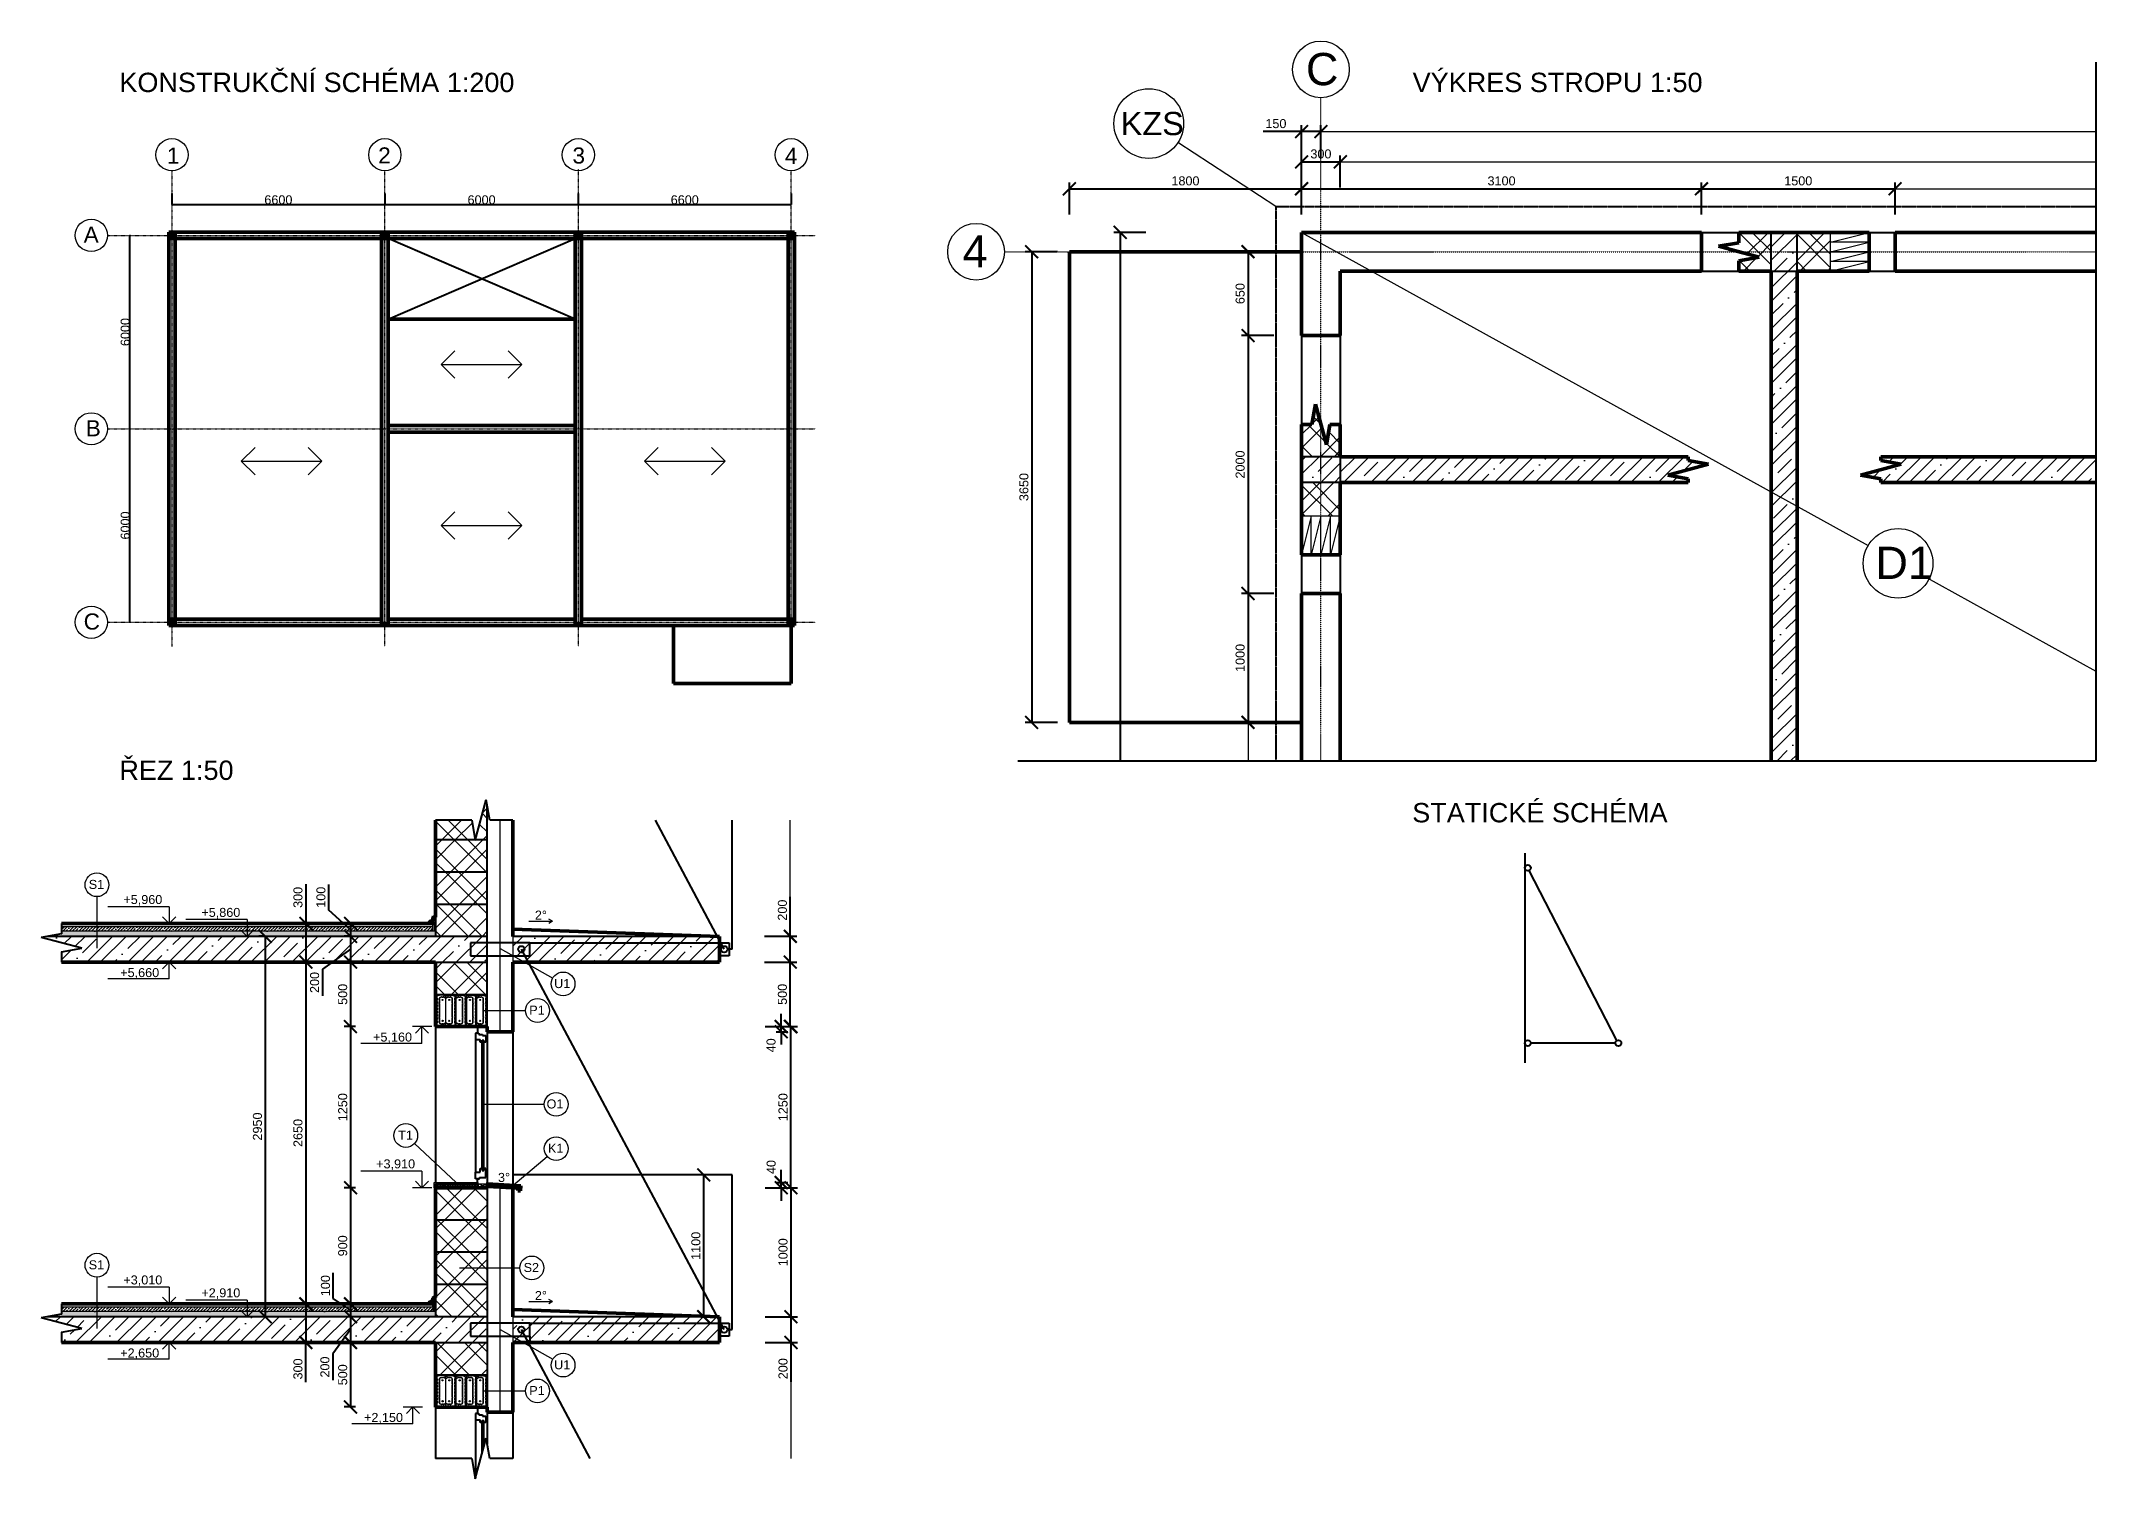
# Model space of a CAD drawing. Header units: millimetres. Extents: x 1894 to 17821, y 731 to 11881.
import ezdxf

# ---------------------------------------------------------------- set-up
doc = ezdxf.new("R2010")
doc.units = ezdxf.units.MM
doc.linetypes.add('DASHDOT', pattern=[1, 0.5, -0.25, 0, -0.25])
doc.linetypes.add('HIDDEN', pattern=[0.375, 0.25, -0.125])
for name, color, linetype, lineweight in [('00 kóty', 7, 'Continuous', 13), ('00 osy', 7, 'DASHDOT', 13), ('00 popis', 7, 'Continuous', 13), ('00 tenká plná', 7, 'Continuous', 13), ('00 zdivo', 7, 'Continuous', 50), ('00 šrafy', 7, 'Continuous', 13), ('01 tenká čerchovaná', 7, 'DASHDOT', 13), ('01 tlustá plná', 7, 'Continuous', 25), ('01 tlustá čárkovaná', 7, 'HIDDEN', 25), ('01 velmi tlustá plná', 7, 'Continuous', 50)]:
    doc.layers.add(name, color=color, linetype=linetype, lineweight=lineweight)
doc.styles.add('BETONOVÁ DESKA', font='arial.ttf', dxfattribs={"height": 250})
doc.styles.add('kota na stupne', font='arial.ttf', dxfattribs={"height": 70})
doc.styles.add('KOTY', font='arial.ttf', dxfattribs={"height": 400})
doc.styles.add('osy', font='arial.ttf', dxfattribs={"height": 500})
doc.styles.add('osy4', font='arial.ttf', dxfattribs={"height": 300})
doc.styles.add('style1', font='arial.ttf', dxfattribs={"height": 150})
doc.styles.add('style2', font='arial.ttf', dxfattribs={"height": 1e-05})
doc.linetypes.add('IZOLACE', pattern='A,0.0001,-0.1,[134,ltypeshp.shx,S=0.1,R=0,X=-0.1,Y=0],-0.2,[134,ltypeshp.shx,S=0.1,R=180,X=0.1,Y=0],-0.1', length=0.4001)
doc.dimstyles.new('konec', dxfattribs={"dimscale": 40, "dimtxt": 1, "dimasz": 2.5, "dimexe": 1.25, "dimexo": 0.0005, "dimtad": 1, "dimtxsty": 'style2', "dimblk1": 'ARCHTICK', "dimblk2": 'NONE', "dimsah": 1, "dimcen": 2.5, "dimadec": 0, "dimazin": 0, "dimtfac": 1, "dimtmove": 0, "dimatfit": 3, "dimfxl": 5, "dimfxlon": 1, "dimarcsym": 0})
doc.dimstyles.new('MOJE', dxfattribs={"dimtxt": 400, "dimasz": 2.5, "dimexe": 1.25, "dimexo": 300, "dimtad": 1, "dimtxsty": 'KOTY', "dimblk": 'ARCHTICK', "dimcen": 2.5, "dimadec": 0, "dimazin": 0, "dimtfac": 1, "dimtmove": 0, "dimatfit": 3, "dimfxl": 1, "dimarcsym": 0})
doc.dimstyles.new('moje koty osy', dxfattribs={"dimscale": 40, "dimtxt": 70, "dimasz": 2.5, "dimexe": 1.25, "dimexo": 0.0005, "dimtad": 1, "dimtxsty": 'kota na stupne', "dimblk": 'ARCHTICK', "dimcen": 2.5, "dimadec": 0, "dimazin": 0, "dimtfac": 1, "dimtmove": 0, "dimatfit": 3, "dimfxl": 1, "dimfxlon": 1, "dimarcsym": 0})
doc.dimstyles.new('osy 5', dxfattribs={"dimscale": 40, "dimtxt": 70, "dimasz": 2.5, "dimexe": 1.25, "dimexo": 0.0005, "dimtad": 1, "dimtxsty": 'kota na stupne', "dimblk": 'ARCHTICK', "dimcen": 2.5, "dimadec": 0, "dimazin": 0, "dimtfac": 1, "dimtmove": 0, "dimatfit": 3, "dimfxl": 5, "dimfxlon": 1, "dimarcsym": 0})
pattern_1 = [(45, (-839.14, 5138.1), (-159.099, 159.099), [150, -60, 0, -60]), (45, (-734.14, 5138.1), (-159.099, 159.099), []), (45, (-629.14, 5138.1), (-159.099, 159.099), [])]
pattern_2 = [(45, (-6407.71, -311.32), (-159.099, 159.099), []), (45, (-6302.71, -311.32), (-159.099, 159.099), []), (315, (-6407.71, -311.32), (159.099, 159.099), []), (315, (-6302.71, -311.32), (159.099, 159.099), [])]
pattern_3 = [(45, (-6407.71, -311.32), (-159.099, 159.099), [150, -60, 0, -60]), (45, (-6302.71, -311.32), (-159.099, 159.099), []), (45, (-6197.71, -311.32), (-159.099, 159.099), [])]
pattern_4 = [(45, (-856.16, 6620.48), (-159.099, 159.099), [150, -60, 0, -60]), (45, (-751.16, 6620.48), (-159.099, 159.099), []), (45, (-646.16, 6620.48), (-159.099, 159.099), [])]

msp = doc.modelspace()

# ---------------------------------------------------------------- texts
at = {"layer": '00 kóty', "char_height": 70, "attachment_point": 3, "style": 'kota na stupne'}
for s, heights, insert in [('2%%D', [41.899], (5814.726, 5138.324)), ('3%%D', [0], (5528.719, 3104.164)), ('2%%D', [41.899], (5814.726, 2188.324))]:
    msp.add_mtext_dynamic_manual_height_columns(s, width=89.16217, gutter_width=550, heights=heights, dxfattribs=dict(at, insert=insert))
at = {"layer": '00 popis', "linetype": 'Continuous', "lineweight": 30, "style": 'kota na stupne'}
for s, p in [('+5,960', (2531.537, 5189.358)), ('+5,860', (3136.143, 5089.358)), ('+5,660', (2507.4, 4622.801)), ('+5,160', (4467.005, 4122.801)), ('+3,910', (4491.142, 3139.358)), ('+3,010', (2531.537, 2239.358)), ('+2,910', (3136.143, 2139.358)), ('+2,650', (2507.4, 1672.801)), ('+2,150', (4397.005, 1172.801))]:
    msp.add_text(s, height=70, dxfattribs=at).set_placement(p)
at = {"layer": '00 popis'}
for s, width, gutter_width, heights, insert, char_height, attachment_point, style in [('C', 288.70459, 1000, [0], (11697.584, 11789.361), 250, 1, 'osy4'), ('KONSTRUKČNÍ SCHÉMA 1:200', 6210.84298, 2000, [361.136], (2500.626, 11635.979), 150, 1, 'style1'), ('VÝKRES STROPU 1:50', 6210.84298, 2000, [361.136], (12524.838, 11635.979), 150, 1, 'style1'), ('KZS', 288.70459, 1000, [0], (10262.263, 11331.995), 180, 1, 'BETONOVÁ DESKA'), ('1', 75, 375, [0], (2869.646, 11055.827), 125, 1, 'osy'), ('2', 75, 375, [0], (4506.551, 11057.208), 125, 1, 'osy'), ('3', 75, 375, [0], (6012.755, 11056.518), 125, 1, 'osy'), ('4', 75, 375, [0], (7659.487, 11054.218), 125, 1, 'osy'), ('A', 75, 375, [0], (2223.813, 10442.872), 125, 1, 'osy'), ('4', 288.70459, 1000, [0], (9036.624, 10375.611), 250, 1, 'osy4'), ('B', 75, 375, [0], (2240.199, 8941.537), 125, 1, 'osy'), ('D1', 288.70459, 1000, [0], (16111.685, 7960.329), 250, 1, 'BETONOVÁ DESKA'), ('C', 75, 375, [0], (2223.813, 7442.872), 125, 1, 'osy'), ('ŘEZ 1:50', 2371.66877, 2000, [789.992], (2500.626, 6301.916), 150, 1, 'style1'), ('STATICKÉ SCHÉMA', 2371.66877, 2000, [789.992], (12521.814, 5972.848), 150, 1, 'style1'), ('S1', 484.40729, 350, [0], (2382.503, 5376.482), 70, 3, 'kota na stupne'), ('U1', 484.40729, 350, [0], (5995.471, 4607.724), 70, 3, 'kota na stupne'), ('P1', 484.40729, 350, [0], (5797.346, 4401.526), 70, 3, 'kota na stupne'), ('O1', 484.40729, 350, [0], (5942.221, 3674.026), 70, 3, 'kota na stupne'), ('T1', 484.40729, 350, [0], (4775.978, 3432.309), 70, 3, 'kota na stupne'), ('K1', 484.40729, 350, [0], (5942.221, 3330.21), 70, 3, 'kota na stupne'), ('S1', 484.40729, 350, [0], (2382.503, 2426.482), 70, 3, 'kota na stupne'), ('S2', 484.40729, 350, [0], (5753.461, 2405.651), 70, 3, 'kota na stupne'), ('U1', 484.40729, 350, [0], (5995.471, 1651.582), 70, 3, 'kota na stupne'), ('P1', 484.40729, 350, [0], (5797.346, 1451.526), 70, 3, 'kota na stupne')]:
    msp.add_mtext_dynamic_manual_height_columns(s, width=width, gutter_width=gutter_width, heights=heights, dxfattribs=dict(at, insert=insert, char_height=char_height, attachment_point=attachment_point, style=style))

# ---------------------------------------------------------------- blocks, each defined once
blk = doc.blocks.new('_ArchTick')
at = {"color": 0, "linetype": 'ByBlock', "const_width": 0.15}
blk.add_lwpolyline([(-0.5, -0.5), (0.5, 0.5)], dxfattribs=at)
blk = doc.blocks.new('*D85')
at = {"layer": '00 kóty', "color": 0, "lineweight": -2, "transparency": 16777216}
for p, q in [((2583, 8875), (2581, 8875)), ((2582, 7375), (2582, 8875)), ((2583, 7375), (2581, 7375))]:
    blk.add_line(p, q, dxfattribs=at)
at = {"layer": 'Defpoints', "color": 0, "transparency": 16777216}
for p in [(2582, 8875), (2883, 8875), (2883, 7375)]:
    blk.add_point(p, dxfattribs=at)
at = {"layer": '00 kóty', "color": 0, "lineweight": -2, "transparency": 16777216, "xscale": 2.5, "yscale": 2.5, "zscale": 2.5}
for p, rotation in [((2582, 8875), 90), ((2582, 7375), 270)]:
    blk.add_blockref('_ArchTick', p, dxfattribs=dict(at, rotation=rotation))
at = {"layer": '00 kóty', "color": 0, "transparency": 16777216, "insert": (2546, 8125), "char_height": 70, "attachment_point": 5, "rotation": 90, "style": 'kota na stupne'}
blk.add_mtext('6000', dxfattribs=at)
blk = doc.blocks.new('*D86')
at = {"layer": '00 kóty', "color": 0, "lineweight": -2, "transparency": 16777216}
for p, q in [((2583, 10375), (2581, 10375)), ((2582, 8875), (2582, 10375)), ((2583, 8875), (2581, 8875))]:
    blk.add_line(p, q, dxfattribs=at)
at = {"layer": 'Defpoints', "color": 0, "transparency": 16777216}
for p in [(2582, 10375), (2883, 10375), (2883, 8875)]:
    blk.add_point(p, dxfattribs=at)
at = {"layer": '00 kóty', "color": 0, "lineweight": -2, "transparency": 16777216, "xscale": 2.5, "yscale": 2.5, "zscale": 2.5}
for p, rotation in [((2582, 10375), 90), ((2582, 8875), 270)]:
    blk.add_blockref('_ArchTick', p, dxfattribs=dict(at, rotation=rotation))
at = {"layer": '00 kóty', "color": 0, "transparency": 16777216, "insert": (2546, 9625), "char_height": 70, "attachment_point": 5, "rotation": 90, "style": 'kota na stupne'}
blk.add_mtext('6000', dxfattribs=at)
blk = doc.blocks.new('*D63')
at = {"layer": '00 kóty', "color": 0, "lineweight": -2, "transparency": 16777216}
for p, q in [((2908, 10700), (2908, 10614)), ((4558, 10700), (4558, 10614)), ((2908, 10613), (4558, 10613))]:
    blk.add_line(p, q, dxfattribs=at)
at = {"layer": 'Defpoints', "color": 0, "transparency": 16777216}
for p in [(4558, 10613), (2908, 10400), (4558, 10400)]:
    blk.add_point(p, dxfattribs=at)
at = {"layer": '00 kóty', "color": 0, "lineweight": -2, "transparency": 16777216, "xscale": 2.5, "yscale": 2.5, "zscale": 2.5, "rotation": 180}
blk.add_blockref('_ArchTick', (2908, 10613), dxfattribs=at)
at = {"layer": '00 kóty', "color": 0, "lineweight": -2, "transparency": 16777216, "xscale": 2.5, "yscale": 2.5, "zscale": 2.5}
blk.add_blockref('_ArchTick', (4558, 10613), dxfattribs=at)
at = {"layer": '00 kóty', "color": 0, "transparency": 16777216, "insert": (3733, 10650), "char_height": 70, "attachment_point": 5, "style": 'kota na stupne'}
blk.add_mtext('6600', dxfattribs=at)
blk = doc.blocks.new('*D64')
at = {"layer": '00 kóty', "color": 0, "lineweight": -2, "transparency": 16777216}
for p, q in [((4558, 10700), (4558, 10614)), ((6058, 10700), (6058, 10614)), ((4558, 10613), (6058, 10613))]:
    blk.add_line(p, q, dxfattribs=at)
at = {"layer": 'Defpoints', "color": 0, "transparency": 16777216}
for p in [(6058, 10613), (4558, 10400), (6058, 10400)]:
    blk.add_point(p, dxfattribs=at)
at = {"layer": '00 kóty', "color": 0, "lineweight": -2, "transparency": 16777216, "xscale": 2.5, "yscale": 2.5, "zscale": 2.5, "rotation": 180}
blk.add_blockref('_ArchTick', (4558, 10613), dxfattribs=at)
at = {"layer": '00 kóty', "color": 0, "lineweight": -2, "transparency": 16777216, "xscale": 2.5, "yscale": 2.5, "zscale": 2.5}
blk.add_blockref('_ArchTick', (6058, 10613), dxfattribs=at)
at = {"layer": '00 kóty', "color": 0, "transparency": 16777216, "insert": (5308, 10650), "char_height": 70, "attachment_point": 5, "style": 'kota na stupne'}
blk.add_mtext('6000', dxfattribs=at)
blk = doc.blocks.new('*D65')
at = {"layer": '00 kóty', "color": 0, "lineweight": -2, "transparency": 16777216}
for p, q in [((6058, 10700), (6058, 10614)), ((7708, 10700), (7708, 10614)), ((6058, 10613), (7708, 10613))]:
    blk.add_line(p, q, dxfattribs=at)
at = {"layer": 'Defpoints', "color": 0, "transparency": 16777216}
for p in [(7708, 10613), (6058, 10400), (7708, 10400)]:
    blk.add_point(p, dxfattribs=at)
at = {"layer": '00 kóty', "color": 0, "lineweight": -2, "transparency": 16777216, "xscale": 2.5, "yscale": 2.5, "zscale": 2.5, "rotation": 180}
blk.add_blockref('_ArchTick', (6058, 10613), dxfattribs=at)
at = {"layer": '00 kóty', "color": 0, "lineweight": -2, "transparency": 16777216, "xscale": 2.5, "yscale": 2.5, "zscale": 2.5}
blk.add_blockref('_ArchTick', (7708, 10613), dxfattribs=at)
at = {"layer": '00 kóty', "color": 0, "transparency": 16777216, "insert": (6883, 10650), "char_height": 70, "attachment_point": 5, "style": 'kota na stupne'}
blk.add_mtext('6600', dxfattribs=at)
blk = doc.blocks.new('*D87')
at = {"layer": '00 kóty', "color": 0, "lineweight": -2, "transparency": 16777216}
for p, q in [((11449, 10248), (11199, 10248)), ((11249, 10248), (11249, 9598)), ((11449, 9598), (11199, 9598))]:
    blk.add_line(p, q, dxfattribs=at)
at = {"layer": 'Defpoints', "color": 0, "transparency": 16777216}
for p in [(11664, 10248), (11249, 9598), (11664, 9598)]:
    blk.add_point(p, dxfattribs=at)
at = {"layer": '00 kóty', "color": 0, "lineweight": -2, "transparency": 16777216, "xscale": 100, "yscale": 100, "zscale": 100}
for p, rotation in [((11249, 10248), 90), ((11249, 9598), 270)]:
    blk.add_blockref('_ArchTick', p, dxfattribs=dict(at, rotation=rotation))
at = {"layer": '00 kóty', "color": 0, "transparency": 16777216, "insert": (11188, 9923), "char_height": 70, "attachment_point": 5, "rotation": 90, "style": 'kota na stupne'}
blk.add_mtext('650', dxfattribs=at)
blk = doc.blocks.new('*D88')
at = {"layer": '00 kóty', "color": 0, "lineweight": -2, "transparency": 16777216}
for p, q in [((11449, 9598), (11199, 9598)), ((11249, 9598), (11249, 7598)), ((11449, 7598), (11199, 7598))]:
    blk.add_line(p, q, dxfattribs=at)
at = {"layer": 'Defpoints', "color": 0, "transparency": 16777216}
for p in [(11664, 9598), (11249, 7598), (11664, 7598)]:
    blk.add_point(p, dxfattribs=at)
at = {"layer": '00 kóty', "color": 0, "lineweight": -2, "transparency": 16777216, "xscale": 100, "yscale": 100, "zscale": 100}
for p, rotation in [((11249, 9598), 90), ((11249, 7598), 270)]:
    blk.add_blockref('_ArchTick', p, dxfattribs=dict(at, rotation=rotation))
at = {"layer": '00 kóty', "color": 0, "transparency": 16777216, "insert": (11188, 8598), "char_height": 70, "attachment_point": 5, "rotation": 90, "style": 'kota na stupne'}
blk.add_mtext('2000', dxfattribs=at)
blk = doc.blocks.new('*D89')
at = {"layer": '00 kóty', "color": 0, "lineweight": -2, "transparency": 16777216}
for p, q in [((11449, 7598), (11199, 7598)), ((11249, 7598), (11249, 6598)), ((11449, 6598), (11199, 6598))]:
    blk.add_line(p, q, dxfattribs=at)
at = {"layer": 'Defpoints', "color": 0, "transparency": 16777216}
for p in [(11664, 7598), (11249, 6598), (11664, 6598)]:
    blk.add_point(p, dxfattribs=at)
at = {"layer": '00 kóty', "color": 0, "lineweight": -2, "transparency": 16777216, "xscale": 100, "yscale": 100, "zscale": 100}
for p, rotation in [((11249, 7598), 90), ((11249, 6598), 270)]:
    blk.add_blockref('_ArchTick', p, dxfattribs=dict(at, rotation=rotation))
at = {"layer": '00 kóty', "color": 0, "transparency": 16777216, "insert": (11188, 7098), "char_height": 70, "attachment_point": 5, "rotation": 90, "style": 'kota na stupne'}
blk.add_mtext('1000', dxfattribs=at)
blk = doc.blocks.new('*D90')
at = {"layer": '00 kóty', "color": 0, "lineweight": -2, "transparency": 16777216}
for p, q in [((9772, 10248), (9522, 10248)), ((9572, 10248), (9572, 6598)), ((9772, 6598), (9522, 6598))]:
    blk.add_line(p, q, dxfattribs=at)
at = {"layer": 'Defpoints', "color": 0, "transparency": 16777216}
for p in [(9864, 10248), (9572, 6598), (9864, 6598)]:
    blk.add_point(p, dxfattribs=at)
at = {"layer": '00 kóty', "color": 0, "lineweight": -2, "transparency": 16777216, "xscale": 100, "yscale": 100, "zscale": 100}
for p, rotation in [((9572, 10248), 90), ((9572, 6598), 270)]:
    blk.add_blockref('_ArchTick', p, dxfattribs=dict(at, rotation=rotation))
at = {"layer": '00 kóty', "color": 0, "transparency": 16777216, "insert": (9512, 8423), "char_height": 70, "attachment_point": 5, "rotation": 90, "style": 'kota na stupne'}
blk.add_mtext('3650', dxfattribs=at)
blk = doc.blocks.new('*D91')
at = {"layer": '00 kóty', "color": 0, "lineweight": -2, "transparency": 16777216}
for p, q in [((9864, 10536), (9864, 10786)), ((9864, 10736), (11664, 10736)), ((11664, 10536), (11664, 10786))]:
    blk.add_line(p, q, dxfattribs=at)
at = {"layer": 'Defpoints', "color": 0, "transparency": 16777216}
for p in [(11664, 10736), (9864, 10248), (11664, 10248)]:
    blk.add_point(p, dxfattribs=at)
at = {"layer": '00 kóty', "color": 0, "lineweight": -2, "transparency": 16777216, "xscale": 100, "yscale": 100, "zscale": 100, "rotation": 180}
blk.add_blockref('_ArchTick', (9864, 10736), dxfattribs=at)
at = {"layer": '00 kóty', "color": 0, "lineweight": -2, "transparency": 16777216, "xscale": 100, "yscale": 100, "zscale": 100}
blk.add_blockref('_ArchTick', (11664, 10736), dxfattribs=at)
at = {"layer": '00 kóty', "color": 0, "transparency": 16777216, "insert": (10764, 10797), "char_height": 70, "attachment_point": 5, "style": 'kota na stupne'}
blk.add_mtext('1800', dxfattribs=at)
blk = doc.blocks.new('*D92')
at = {"layer": '00 kóty', "color": 0, "lineweight": -2, "transparency": 16777216}
for p, q in [((11664, 10536), (11664, 10786)), ((11664, 10736), (14764, 10736)), ((14764, 10536), (14764, 10786))]:
    blk.add_line(p, q, dxfattribs=at)
at = {"layer": 'Defpoints', "color": 0, "transparency": 16777216}
for p in [(14764, 10736), (11664, 10398), (14764, 10398)]:
    blk.add_point(p, dxfattribs=at)
at = {"layer": '00 kóty', "color": 0, "lineweight": -2, "transparency": 16777216, "xscale": 100, "yscale": 100, "zscale": 100, "rotation": 180}
blk.add_blockref('_ArchTick', (11664, 10736), dxfattribs=at)
at = {"layer": '00 kóty', "color": 0, "lineweight": -2, "transparency": 16777216, "xscale": 100, "yscale": 100, "zscale": 100}
blk.add_blockref('_ArchTick', (14764, 10736), dxfattribs=at)
at = {"layer": '00 kóty', "color": 0, "transparency": 16777216, "insert": (13214, 10797), "char_height": 70, "attachment_point": 5, "style": 'kota na stupne'}
blk.add_mtext('3100', dxfattribs=at)
blk = doc.blocks.new('*D93')
at = {"layer": '00 kóty', "color": 0, "lineweight": -2, "transparency": 16777216}
for p, q in [((14764, 10536), (14764, 10786)), ((14764, 10736), (16264, 10736)), ((16264, 10536), (16264, 10786))]:
    blk.add_line(p, q, dxfattribs=at)
at = {"layer": 'Defpoints', "color": 0, "transparency": 16777216}
for p in [(16264, 10736), (14764, 10398), (16264, 10398)]:
    blk.add_point(p, dxfattribs=at)
at = {"layer": '00 kóty', "color": 0, "lineweight": -2, "transparency": 16777216, "xscale": 100, "yscale": 100, "zscale": 100, "rotation": 180}
blk.add_blockref('_ArchTick', (14764, 10736), dxfattribs=at)
at = {"layer": '00 kóty', "color": 0, "lineweight": -2, "transparency": 16777216, "xscale": 100, "yscale": 100, "zscale": 100}
blk.add_blockref('_ArchTick', (16264, 10736), dxfattribs=at)
at = {"layer": '00 kóty', "color": 0, "transparency": 16777216, "insert": (15514, 10797), "char_height": 70, "attachment_point": 5, "style": 'kota na stupne'}
blk.add_mtext('1500', dxfattribs=at)
blk = doc.blocks.new('*D94')
at = {"layer": '00 kóty', "color": 0, "lineweight": -2, "transparency": 16777216}
for p, q in [((10458, 10398), (10208, 10398)), ((10258, 10398), (10258, 6298)), ((10458, 6298), (10208, 6298))]:
    blk.add_line(p, q, dxfattribs=at)
at = {"layer": 'Defpoints', "color": 0, "transparency": 16777216}
for p in [(11664, 10398), (10258, 6298), (11664, 6298)]:
    blk.add_point(p, dxfattribs=at)
at = {"layer": '00 kóty', "color": 0, "lineweight": -2, "transparency": 16777216, "xscale": 100, "yscale": 100, "zscale": 100, "rotation": 90}
blk.add_blockref('_ArchTick', (10258, 10398), dxfattribs=at)
at = {"layer": '00 kóty', "color": 0, "transparency": 16777216, "insert": (10233, 8348), "char_height": 0.00001, "attachment_point": 5, "rotation": 90, "style": 'style2'}
blk.add_mtext('4100', dxfattribs=at)
blk = doc.blocks.new('_None')
blk = doc.blocks.new('*D66')
at = {"layer": '00 kóty', "color": 0, "lineweight": -2, "transparency": 16777216}
for p, q in [((11664, 10745), (11664, 10995)), ((11964, 10745), (11964, 10995)), ((11664, 10945), (11964, 10945))]:
    blk.add_line(p, q, dxfattribs=at)
at = {"layer": 'Defpoints', "color": 0, "transparency": 16777216}
for p in [(11964, 10945), (11664, 10736), (11964, 10736)]:
    blk.add_point(p, dxfattribs=at)
at = {"layer": '00 kóty', "color": 0, "lineweight": -2, "transparency": 16777216, "xscale": 100, "yscale": 100, "zscale": 100, "rotation": 180}
blk.add_blockref('_ArchTick', (11664, 10945), dxfattribs=at)
at = {"layer": '00 kóty', "color": 0, "lineweight": -2, "transparency": 16777216, "xscale": 100, "yscale": 100, "zscale": 100}
blk.add_blockref('_ArchTick', (11964, 10945), dxfattribs=at)
at = {"layer": '00 kóty', "color": 0, "transparency": 16777216, "insert": (11814, 11006), "char_height": 70, "attachment_point": 5, "style": 'kota na stupne'}
blk.add_mtext('300', dxfattribs=at)
blk = doc.blocks.new('*D67')
at = {"layer": '00 kóty', "color": 0, "lineweight": -2, "transparency": 16777216}
for p, q in [((11664, 11180), (11366, 11180)), ((11664, 10980), (11664, 11230)), ((11814, 11180), (11664, 11180)), ((11814, 10980), (11814, 11230))]:
    blk.add_line(p, q, dxfattribs=at)
at = {"layer": 'Defpoints', "color": 0, "transparency": 16777216}
for p in [(11814, 11180), (11664, 10945), (11814, 10945)]:
    blk.add_point(p, dxfattribs=at)
at = {"layer": '00 kóty', "color": 0, "lineweight": -2, "transparency": 16777216, "xscale": 100, "yscale": 100, "zscale": 100, "rotation": 180}
blk.add_blockref('_ArchTick', (11664, 11180), dxfattribs=at)
at = {"layer": '00 kóty', "color": 0, "lineweight": -2, "transparency": 16777216, "xscale": 100, "yscale": 100, "zscale": 100}
blk.add_blockref('_ArchTick', (11814, 11180), dxfattribs=at)
at = {"layer": '00 kóty', "color": 0, "transparency": 16777216, "insert": (11465, 11241), "char_height": 70, "attachment_point": 5, "style": 'kota na stupne'}
blk.add_mtext('150', dxfattribs=at)
blk = doc.blocks.new('*D68')
at = {"layer": '00 kóty', "color": 0, "lineweight": -2, "transparency": 16777216}
for p, q in [((7631, 4239), (7631, 4339)), ((7591, 4239), (7681, 4239)), ((7591, 4199), (7681, 4199)), ((7631, 4199), (7631, 4239)), ((7631, 4199), (7631, 4099))]:
    blk.add_line(p, q, dxfattribs=at)
at = {"layer": 'Defpoints', "color": 0, "transparency": 16777216}
for p in [(5351, 4239), (5351, 4199), (7631, 4239)]:
    blk.add_point(p, dxfattribs=at)
at = {"layer": '00 kóty', "color": 0, "lineweight": -2, "transparency": 16777216, "xscale": 100, "yscale": 100, "zscale": 100}
for p, rotation in [((7631, 4239), 270), ((7631, 4199), 90)]:
    blk.add_blockref('_ArchTick', p, dxfattribs=dict(at, rotation=rotation))
at = {"layer": '00 kóty', "color": 0, "transparency": 16777216, "insert": (7552, 3985), "char_height": 70, "attachment_point": 5, "rotation": 90, "style": 'kota na stupne'}
blk.add_mtext('        40', dxfattribs=at)
blk = doc.blocks.new('*D69')
at = {"layer": '00 kóty', "color": 0, "lineweight": -2, "transparency": 16777216}
for p, q in [((7506, 4239), (7756, 4239)), ((7706, 2989), (7706, 4239)), ((7506, 2989), (7756, 2989))]:
    blk.add_line(p, q, dxfattribs=at)
at = {"layer": 'Defpoints', "color": 0, "transparency": 16777216}
for p in [(5351, 4239), (7706, 4239), (5351, 2989)]:
    blk.add_point(p, dxfattribs=at)
at = {"layer": '00 kóty', "color": 0, "lineweight": -2, "transparency": 16777216, "xscale": 100, "yscale": 100, "zscale": 100}
for p, rotation in [((7706, 4239), 90), ((7706, 2989), 270)]:
    blk.add_blockref('_ArchTick', p, dxfattribs=dict(at, rotation=rotation))
at = {"layer": '00 kóty', "color": 0, "transparency": 16777216, "insert": (7645, 3614), "char_height": 70, "attachment_point": 5, "rotation": 90, "style": 'kota na stupne'}
blk.add_mtext('1250', dxfattribs=at)
blk = doc.blocks.new('*D70')
at = {"layer": '00 kóty', "color": 0, "lineweight": -2, "transparency": 16777216}
for p, q in [((7591, 3029), (7681, 3029)), ((7631, 3029), (7631, 3129)), ((7631, 2989), (7631, 3029)), ((7591, 2989), (7681, 2989)), ((7631, 2989), (7631, 2889))]:
    blk.add_line(p, q, dxfattribs=at)
at = {"layer": 'Defpoints', "color": 0, "transparency": 16777216}
for p in [(5281, 3029), (7631, 3029), (5281, 2989)]:
    blk.add_point(p, dxfattribs=at)
at = {"layer": '00 kóty', "color": 0, "lineweight": -2, "transparency": 16777216, "xscale": 100, "yscale": 100, "zscale": 100}
for p, rotation in [((7631, 3029), 270), ((7631, 2989), 90)]:
    blk.add_blockref('_ArchTick', p, dxfattribs=dict(at, rotation=rotation))
at = {"layer": '00 kóty', "color": 0, "transparency": 16777216, "insert": (7553, 3041), "char_height": 70, "attachment_point": 5, "rotation": 90, "style": 'kota na stupne'}
blk.add_mtext('        40', dxfattribs=at)
blk = doc.blocks.new('*D71')
at = {"layer": '00 kóty', "color": 0, "lineweight": -2, "transparency": 16777216}
for p, q in [((7506, 2989), (7756, 2989)), ((7706, 2989), (7706, 1989)), ((7506, 1989), (7756, 1989))]:
    blk.add_line(p, q, dxfattribs=at)
at = {"layer": 'Defpoints', "color": 0, "transparency": 16777216}
for p in [(5281, 2989), (7151, 1989), (7706, 1989)]:
    blk.add_point(p, dxfattribs=at)
at = {"layer": '00 kóty', "color": 0, "lineweight": -2, "transparency": 16777216, "xscale": 100, "yscale": 100, "zscale": 100}
for p, rotation in [((7706, 2989), 90), ((7706, 1989), 270)]:
    blk.add_blockref('_ArchTick', p, dxfattribs=dict(at, rotation=rotation))
at = {"layer": '00 kóty', "color": 0, "transparency": 16777216, "insert": (7645, 2489), "char_height": 70, "attachment_point": 5, "rotation": 90, "style": 'kota na stupne'}
blk.add_mtext('1000', dxfattribs=at)
blk = doc.blocks.new('VYSKOVA KOTA')
at = {"layer": '00 popis'}
for p, q in [((61883, 624), (61812, 695)), ((61883, 803), (61883, 624)), ((61883, 803), (62535, 803)), ((61883, 624), (61953, 695))]:
    blk.add_line(p, q, dxfattribs=at)
blk = doc.blocks.new('*D72')
at = {"layer": '00 kóty', "color": 0, "lineweight": -2, "transparency": 16777216}
for p, q in [((4124, 5143), (4124, 5341)), ((4292, 4989), (4124, 5143)), ((4292, 5039), (4242, 5039)), ((4292, 4939), (4242, 4939)), ((4292, 5039), (4292, 4939))]:
    blk.add_line(p, q, dxfattribs=at)
at = {"layer": 'Defpoints', "color": 0, "transparency": 16777216}
for p in [(4292, 5039), (4292, 4939), (4292, 4939)]:
    blk.add_point(p, dxfattribs=at)
at = {"layer": '00 kóty', "color": 0, "lineweight": -2, "transparency": 16777216, "xscale": 100, "yscale": 100, "zscale": 100}
for p, rotation in [((4292, 5039), 90), ((4292, 4939), 270)]:
    blk.add_blockref('_ArchTick', p, dxfattribs=dict(at, rotation=rotation))
at = {"layer": '00 kóty', "color": 0, "transparency": 16777216, "insert": (4063, 5242), "char_height": 70, "attachment_point": 5, "rotation": 90, "style": 'kota na stupne'}
blk.add_mtext('100', dxfattribs=at)
blk = doc.blocks.new('*D73')
at = {"layer": '00 kóty', "color": 0, "lineweight": -2, "transparency": 16777216}
for p, q in [((4292, 4939), (4242, 4939)), ((4292, 4939), (4292, 4739)), ((4292, 4839), (4075, 4684)), ((4075, 4684), (4075, 4478)), ((4292, 4739), (4242, 4739))]:
    blk.add_line(p, q, dxfattribs=at)
at = {"layer": 'Defpoints', "color": 0, "transparency": 16777216}
for p in [(4292, 4939), (4292, 4739), (4292, 4739)]:
    blk.add_point(p, dxfattribs=at)
at = {"layer": '00 kóty', "color": 0, "lineweight": -2, "transparency": 16777216, "xscale": 100, "yscale": 100, "zscale": 100}
for p, rotation in [((4292, 4939), 90), ((4292, 4739), 270)]:
    blk.add_blockref('_ArchTick', p, dxfattribs=dict(at, rotation=rotation))
at = {"layer": '00 kóty', "color": 0, "transparency": 16777216, "insert": (4014, 4581), "char_height": 70, "attachment_point": 5, "rotation": 90, "style": 'kota na stupne'}
blk.add_mtext('200', dxfattribs=at)
blk = doc.blocks.new('*D74')
at = {"layer": '00 kóty', "color": 0, "lineweight": -2, "transparency": 16777216}
for p, q in [((4292, 4739), (4242, 4739)), ((4292, 4739), (4292, 4239)), ((4332, 4239), (4242, 4239))]:
    blk.add_line(p, q, dxfattribs=at)
at = {"layer": 'Defpoints', "color": 0, "transparency": 16777216}
for p in [(4292, 4739), (4292, 4239), (4793, 4239)]:
    blk.add_point(p, dxfattribs=at)
at = {"layer": '00 kóty', "color": 0, "lineweight": -2, "transparency": 16777216, "xscale": 100, "yscale": 100, "zscale": 100}
for p, rotation in [((4292, 4739), 90), ((4292, 4239), 270)]:
    blk.add_blockref('_ArchTick', p, dxfattribs=dict(at, rotation=rotation))
at = {"layer": '00 kóty', "color": 0, "transparency": 16777216, "insert": (4232, 4489), "char_height": 70, "attachment_point": 5, "rotation": 90, "style": 'kota na stupne'}
blk.add_mtext('500', dxfattribs=at)
blk = doc.blocks.new('*D75')
at = {"layer": '00 kóty', "color": 0, "lineweight": -2, "transparency": 16777216}
for p, q in [((4332, 4239), (4242, 4239)), ((4292, 4239), (4292, 2989)), ((4332, 2989), (4242, 2989))]:
    blk.add_line(p, q, dxfattribs=at)
at = {"layer": 'Defpoints', "color": 0, "transparency": 16777216}
for p in [(4793, 4239), (4292, 2989), (4793, 2989)]:
    blk.add_point(p, dxfattribs=at)
at = {"layer": '00 kóty', "color": 0, "lineweight": -2, "transparency": 16777216, "xscale": 100, "yscale": 100, "zscale": 100}
for p, rotation in [((4292, 4239), 90), ((4292, 2989), 270)]:
    blk.add_blockref('_ArchTick', p, dxfattribs=dict(at, rotation=rotation))
at = {"layer": '00 kóty', "color": 0, "transparency": 16777216, "insert": (4232, 3614), "char_height": 70, "attachment_point": 5, "rotation": 90, "style": 'kota na stupne'}
blk.add_mtext('1250', dxfattribs=at)
blk = doc.blocks.new('*D76')
at = {"layer": '00 kóty', "color": 0, "lineweight": -2, "transparency": 16777216}
for p, q in [((4332, 2989), (4242, 2989)), ((4292, 2989), (4292, 2089)), ((4332, 2089), (4242, 2089))]:
    blk.add_line(p, q, dxfattribs=at)
at = {"layer": 'Defpoints', "color": 0, "transparency": 16777216}
for p in [(4793, 2989), (4292, 2089), (4793, 2089)]:
    blk.add_point(p, dxfattribs=at)
at = {"layer": '00 kóty', "color": 0, "lineweight": -2, "transparency": 16777216, "xscale": 100, "yscale": 100, "zscale": 100}
for p, rotation in [((4292, 2989), 90), ((4292, 2089), 270)]:
    blk.add_blockref('_ArchTick', p, dxfattribs=dict(at, rotation=rotation))
at = {"layer": '00 kóty', "color": 0, "transparency": 16777216, "insert": (4232, 2539), "char_height": 70, "attachment_point": 5, "rotation": 90, "style": 'kota na stupne'}
blk.add_mtext('900', dxfattribs=at)
blk = doc.blocks.new('*D77')
at = {"layer": '00 kóty', "color": 0, "lineweight": -2, "transparency": 16777216}
for p, q in [((4158, 2131), (4158, 2329)), ((4292, 2039), (4158, 2131)), ((4332, 2089), (4242, 2089)), ((4292, 2089), (4292, 1989)), ((4332, 1989), (4242, 1989))]:
    blk.add_line(p, q, dxfattribs=at)
at = {"layer": 'Defpoints', "color": 0, "transparency": 16777216}
for p in [(4793, 2089), (4292, 1989), (4793, 1989)]:
    blk.add_point(p, dxfattribs=at)
at = {"layer": '00 kóty', "color": 0, "lineweight": -2, "transparency": 16777216, "xscale": 100, "yscale": 100, "zscale": 100}
for p, rotation in [((4292, 2089), 90), ((4292, 1989), 270)]:
    blk.add_blockref('_ArchTick', p, dxfattribs=dict(at, rotation=rotation))
at = {"layer": '00 kóty', "color": 0, "transparency": 16777216, "insert": (4098, 2230), "char_height": 70, "attachment_point": 5, "rotation": 90, "style": 'kota na stupne'}
blk.add_mtext('100', dxfattribs=at)
blk = doc.blocks.new('*D78')
at = {"layer": '00 kóty', "color": 0, "lineweight": -2, "transparency": 16777216}
for p, q in [((4332, 1989), (4242, 1989)), ((4292, 1989), (4292, 1789)), ((4292, 1889), (4155, 1702)), ((4332, 1789), (4242, 1789)), ((4155, 1702), (4155, 1496))]:
    blk.add_line(p, q, dxfattribs=at)
at = {"layer": 'Defpoints', "color": 0, "transparency": 16777216}
for p in [(4793, 1989), (4292, 1789), (4793, 1789)]:
    blk.add_point(p, dxfattribs=at)
at = {"layer": '00 kóty', "color": 0, "lineweight": -2, "transparency": 16777216, "xscale": 100, "yscale": 100, "zscale": 100}
for p, rotation in [((4292, 1989), 90), ((4292, 1789), 270)]:
    blk.add_blockref('_ArchTick', p, dxfattribs=dict(at, rotation=rotation))
at = {"layer": '00 kóty', "color": 0, "transparency": 16777216, "insert": (4094, 1599), "char_height": 70, "attachment_point": 5, "rotation": 90, "style": 'kota na stupne'}
blk.add_mtext('200', dxfattribs=at)
blk = doc.blocks.new('*D79')
at = {"layer": '00 kóty', "color": 0, "lineweight": -2, "transparency": 16777216}
for p, q in [((4332, 1789), (4242, 1789)), ((4292, 1789), (4292, 1289)), ((4332, 1289), (4242, 1289))]:
    blk.add_line(p, q, dxfattribs=at)
at = {"layer": 'Defpoints', "color": 0, "transparency": 16777216}
for p in [(4793, 1789), (4292, 1289), (4793, 1289)]:
    blk.add_point(p, dxfattribs=at)
at = {"layer": '00 kóty', "color": 0, "lineweight": -2, "transparency": 16777216, "xscale": 100, "yscale": 100, "zscale": 100}
for p, rotation in [((4292, 1789), 90), ((4292, 1289), 270)]:
    blk.add_blockref('_ArchTick', p, dxfattribs=dict(at, rotation=rotation))
at = {"layer": '00 kóty', "color": 0, "transparency": 16777216, "insert": (4232, 1539), "char_height": 70, "attachment_point": 5, "rotation": 90, "style": 'kota na stupne'}
blk.add_mtext('500', dxfattribs=at)
blk = doc.blocks.new('*D80')
at = {"layer": '00 kóty', "color": 0, "lineweight": -2, "transparency": 16777216}
for p, q in [((3946, 5344), (3946, 5039)), ((3946, 5039), (3896, 5039)), ((3946, 5039), (3946, 4739)), ((3946, 4739), (3896, 4739))]:
    blk.add_line(p, q, dxfattribs=at)
at = {"layer": 'Defpoints', "color": 0, "transparency": 16777216}
for p in [(3946, 5039), (3946, 4739), (3946, 4739)]:
    blk.add_point(p, dxfattribs=at)
at = {"layer": '00 kóty', "color": 0, "lineweight": -2, "transparency": 16777216, "xscale": 100, "yscale": 100, "zscale": 100}
for p, rotation in [((3946, 5039), 90), ((3946, 4739), 270)]:
    blk.add_blockref('_ArchTick', p, dxfattribs=dict(at, rotation=rotation))
at = {"layer": '00 kóty', "color": 0, "transparency": 16777216, "insert": (3885, 5241), "char_height": 70, "attachment_point": 5, "rotation": 90, "style": 'kota na stupne'}
blk.add_mtext('300', dxfattribs=at)
blk = doc.blocks.new('*D81')
at = {"layer": '00 kóty', "color": 0, "lineweight": -2, "transparency": 16777216}
for p, q in [((3946, 4739), (3896, 4739)), ((3946, 4739), (3946, 2089)), ((3986, 2089), (3896, 2089))]:
    blk.add_line(p, q, dxfattribs=at)
at = {"layer": 'Defpoints', "color": 0, "transparency": 16777216}
for p in [(3946, 4739), (3946, 2089), (4793, 2089)]:
    blk.add_point(p, dxfattribs=at)
at = {"layer": '00 kóty', "color": 0, "lineweight": -2, "transparency": 16777216, "xscale": 100, "yscale": 100, "zscale": 100}
for p, rotation in [((3946, 4739), 90), ((3946, 2089), 270)]:
    blk.add_blockref('_ArchTick', p, dxfattribs=dict(at, rotation=rotation))
at = {"layer": '00 kóty', "color": 0, "transparency": 16777216, "insert": (3885, 3414), "char_height": 70, "attachment_point": 5, "rotation": 90, "style": 'kota na stupne'}
blk.add_mtext('2650', dxfattribs=at)
blk = doc.blocks.new('*D82')
at = {"layer": '00 kóty', "color": 0, "lineweight": -2, "transparency": 16777216}
for p, q in [((3986, 2089), (3896, 2089)), ((3946, 2089), (3946, 1789)), ((3986, 1789), (3896, 1789)), ((3946, 1482), (3946, 1789))]:
    blk.add_line(p, q, dxfattribs=at)
at = {"layer": 'Defpoints', "color": 0, "transparency": 16777216}
for p in [(4793, 2089), (3946, 1789), (4793, 1789)]:
    blk.add_point(p, dxfattribs=at)
at = {"layer": '00 kóty', "color": 0, "lineweight": -2, "transparency": 16777216, "xscale": 100, "yscale": 100, "zscale": 100}
for p, rotation in [((3946, 2089), 90), ((3946, 1789), 270)]:
    blk.add_blockref('_ArchTick', p, dxfattribs=dict(at, rotation=rotation))
at = {"layer": '00 kóty', "color": 0, "transparency": 16777216, "insert": (3885, 1584), "char_height": 70, "attachment_point": 5, "rotation": 90, "style": 'kota na stupne'}
blk.add_mtext('300', dxfattribs=at)
blk = doc.blocks.new('*D83')
at = {"layer": '00 kóty', "color": 0, "lineweight": -2, "transparency": 16777216}
for p, q in [((3631, 4939), (3581, 4939)), ((3631, 4939), (3631, 1989)), ((3631, 1989), (3581, 1989))]:
    blk.add_line(p, q, dxfattribs=at)
at = {"layer": 'Defpoints', "color": 0, "transparency": 16777216}
for p in [(3631, 4939), (3631, 1989), (3631, 1989)]:
    blk.add_point(p, dxfattribs=at)
at = {"layer": '00 kóty', "color": 0, "lineweight": -2, "transparency": 16777216, "xscale": 100, "yscale": 100, "zscale": 100}
for p, rotation in [((3631, 4939), 90), ((3631, 1989), 270)]:
    blk.add_blockref('_ArchTick', p, dxfattribs=dict(at, rotation=rotation))
at = {"layer": '00 kóty', "color": 0, "transparency": 16777216, "insert": (3571, 3464), "char_height": 70, "attachment_point": 5, "rotation": 90, "style": 'kota na stupne'}
blk.add_mtext('2950', dxfattribs=at)
blk = doc.blocks.new('*D95')
at = {"layer": '00 kóty', "color": 0, "lineweight": -2, "transparency": 16777216}
for p, q in [((7070, 3089), (6980, 3089)), ((7030, 1989), (7030, 3089)), ((7070, 1989), (6980, 1989))]:
    blk.add_line(p, q, dxfattribs=at)
at = {"layer": 'Defpoints', "color": 0, "transparency": 16777216}
for p in [(7030, 3089), (7251, 3089), (7151, 1989)]:
    blk.add_point(p, dxfattribs=at)
at = {"layer": '00 kóty', "color": 0, "lineweight": -2, "transparency": 16777216, "xscale": 100, "yscale": 100, "zscale": 100}
for p, rotation in [((7030, 3089), 90), ((7030, 1989), 270)]:
    blk.add_blockref('_ArchTick', p, dxfattribs=dict(at, rotation=rotation))
at = {"layer": '00 kóty', "color": 0, "transparency": 16777216, "insert": (6969, 2539), "char_height": 70, "attachment_point": 5, "rotation": 90, "style": 'kota na stupne'}
blk.add_mtext('1100', dxfattribs=at)
blk = doc.blocks.new('*D84')
at = {"layer": '00 kóty', "color": 0, "lineweight": -2, "transparency": 16777216}
for p, q in [((7501, 4739), (7751, 4739)), ((7701, 4239), (7701, 4739)), ((7546, 4239), (7751, 4239))]:
    blk.add_line(p, q, dxfattribs=at)
at = {"layer": 'Defpoints', "color": 0, "transparency": 16777216}
for p in [(6991, 4739), (7701, 4739), (7546, 4239)]:
    blk.add_point(p, dxfattribs=at)
at = {"layer": '00 kóty', "color": 0, "lineweight": -2, "transparency": 16777216, "xscale": 100, "yscale": 100, "zscale": 100}
for p, rotation in [((7701, 4739), 90), ((7701, 4239), 270)]:
    blk.add_blockref('_ArchTick', p, dxfattribs=dict(at, rotation=rotation))
at = {"layer": '00 kóty', "color": 0, "transparency": 16777216, "insert": (7640, 4489), "char_height": 70, "attachment_point": 5, "rotation": 90, "style": 'kota na stupne'}
blk.add_mtext('500', dxfattribs=at)
blk = doc.blocks.new('*D96')
at = {"layer": '00 kóty', "color": 0, "lineweight": -2, "transparency": 16777216}
for p, q in [((7701, 4939), (7701, 5244)), ((7501, 4939), (7751, 4939)), ((7701, 4739), (7701, 4939)), ((7501, 4739), (7751, 4739))]:
    blk.add_line(p, q, dxfattribs=at)
at = {"layer": 'Defpoints', "color": 0, "transparency": 16777216}
for p in [(7151, 4939), (7701, 4939), (6991, 4739)]:
    blk.add_point(p, dxfattribs=at)
at = {"layer": '00 kóty', "color": 0, "lineweight": -2, "transparency": 16777216, "xscale": 100, "yscale": 100, "zscale": 100}
for p, rotation in [((7701, 4939), 90), ((7701, 4739), 270)]:
    blk.add_blockref('_ArchTick', p, dxfattribs=dict(at, rotation=rotation))
at = {"layer": '00 kóty', "color": 0, "transparency": 16777216, "insert": (7640, 5142), "char_height": 70, "attachment_point": 5, "rotation": 90, "style": 'kota na stupne'}
blk.add_mtext('200', dxfattribs=at)
blk = doc.blocks.new('*D97')
at = {"layer": '00 kóty', "color": 0, "lineweight": -2, "transparency": 16777216}
for p, q in [((7506, 1989), (7756, 1989)), ((7706, 1989), (7706, 1789)), ((7506, 1789), (7756, 1789)), ((7706, 1789), (7706, 1483))]:
    blk.add_line(p, q, dxfattribs=at)
at = {"layer": 'Defpoints', "color": 0, "transparency": 16777216}
for p in [(7151, 1989), (7151, 1789), (7706, 1789)]:
    blk.add_point(p, dxfattribs=at)
at = {"layer": '00 kóty', "color": 0, "lineweight": -2, "transparency": 16777216, "xscale": 100, "yscale": 100, "zscale": 100}
for p, rotation in [((7706, 1989), 90), ((7706, 1789), 270)]:
    blk.add_blockref('_ArchTick', p, dxfattribs=dict(at, rotation=rotation))
at = {"layer": '00 kóty', "color": 0, "transparency": 16777216, "insert": (7645, 1586), "char_height": 70, "attachment_point": 5, "rotation": 90, "style": 'kota na stupne'}
blk.add_mtext('200', dxfattribs=at)

# ---------------------------------------------------------------- dimensions: what is measured, and where the dimension line sits
at = {"layer": '00 kóty'}
dim = msp.add_linear_dim(base=(11814.143, 11179.787), p1=(11664.143, 10945.127), p2=(11814.143, 10945.127), dimstyle='osy 5', dxfattribs=at)
dim.commit()
dim.dimension.update_dxf_attribs({"geometry": '*D67', "text_midpoint": (11465.228, 11179.787), "dimtype": 160})
for base, p1, p2, picture, middle in [((11964.143, 10945.127), (11664.143, 10736.133), (11964.143, 10736.133), '*D66', (11814.143, 11005.891)), ((11664.143, 10736.133), (9864.143, 10247.728), (11664.143, 10247.728), '*D91', (10764.143, 10796.873)), ((14764.143, 10736.133), (11664.143, 10397.728), (14764.143, 10397.728), '*D92', (13214.143, 10796.897))]:
    dim = msp.add_linear_dim(base=base, p1=p1, p2=p2, dimstyle='osy 5', dxfattribs=at)
    dim.commit()
    dim.dimension.update_dxf_attribs({"geometry": picture, "text_midpoint": middle})
dim = msp.add_linear_dim(base=(16264.143, 10736.133), p1=(14764.143, 10397.728), p2=(16264.143, 10397.728), dimstyle='osy 5', override={"dimtmove": 1}, dxfattribs=at)
dim.commit()
dim.dimension.update_dxf_attribs({"geometry": '*D93', "text_midpoint": (15514.143, 10796.873)})
for base, p1, p2, text, override, picture, middle in [((4558.329, 10613.142), (2908.329, 10399.743), (4558.329, 10399.743), '6600', {"dimtxsty": 'kota na stupne'}, '*D63', (3733.329, 10649.508)), ((6058.329, 10613.142), (4558.329, 10399.743), (6058.329, 10399.743), '6000', {"dimtxsty": 'kota na stupne', "dimtmove": 1}, '*D64', (5308.329, 10649.508)), ((7708.329, 10613.142), (6058.329, 10399.743), (7708.329, 10399.743), '6600', {"dimtxsty": 'kota na stupne', "dimtmove": 1}, '*D65', (6883.329, 10649.508))]:
    dim = msp.add_linear_dim(base=base, p1=p1, p2=p2, text=text, dimstyle='MOJE', override=override, dxfattribs=at)
    dim.commit()
    dim.dimension.update_dxf_attribs({"geometry": picture, "text_midpoint": middle})
for base, p1, p2, picture, middle in [((2582.439, 10374.743), (2883.329, 8874.743), (2883.329, 10374.743), '*D86', (2546.074, 9624.743)), ((2582.127, 8874.743), (2883.329, 7374.743), (2883.329, 8874.743), '*D85', (2545.762, 8124.743))]:
    dim = msp.add_linear_dim(base=base, p1=p1, p2=p2, angle=90, text='6000', dimstyle='MOJE', override={"dimtxsty": 'kota na stupne'}, dxfattribs=at)
    dim.commit()
    dim.dimension.update_dxf_attribs({"geometry": picture, "text_midpoint": middle})
for base, p1, p2, dimstyle, picture, middle in [((10257.686, 6297.728), (11664.143, 10397.728), (11664.143, 6297.728), 'konec', '*D94', (10232.686, 8347.728)), ((9572.311, 6597.728), (9864.143, 10247.728), (9864.143, 6597.728), 'osy 5', '*D90', (9511.547, 8422.728)), ((11248.822, 9597.728), (11664.143, 10247.728), (11664.143, 9597.728), 'osy 5', '*D87', (11188.081, 9922.728)), ((7700.522, 4938.769), (6991.477, 4738.769), (7151.382, 4938.769), 'osy 5', '*D96', (7639.782, 5141.576)), ((3631.405, 1988.769), (3631.405, 4938.769), (3631.405, 1988.769), 'moje koty osy', '*D83', (3570.665, 3463.769)), ((7700.522, 4738.769), (7545.617, 4238.769), (6991.477, 4738.769), 'osy 5', '*D84', (7639.782, 4488.769)), ((7705.522, 1988.769), (5281.382, 2988.769), (7151.382, 1988.769), 'osy 5', '*D71', (7644.782, 2488.769)), ((7030.17, 3088.769), (7151.382, 1988.769), (7251.382, 3088.769), 'moje koty osy', '*D95', (6969.43, 2538.769)), ((7705.522, 1788.769), (7151.382, 1988.769), (7151.382, 1788.769), 'osy 5', '*D97', (7644.782, 1585.962))]:
    dim = msp.add_linear_dim(base=base, p1=p1, p2=p2, angle=90, dimstyle=dimstyle, dxfattribs=at)
    dim.commit()
    dim.dimension.update_dxf_attribs({"geometry": picture, "text_midpoint": middle})
for base, p1, p2, angle, dimstyle, picture, middle in [((11248.822, 7597.728), (11664.143, 9597.728), (11664.143, 7597.728), 90, 'osy 5', '*D88', (11188.081, 8597.728)), ((11248.822, 6597.728), (11664.143, 7597.728), (11664.143, 6597.728), 90, 'osy 5', '*D89', (11188.081, 7097.728)), ((3945.759, 2088.769), (3945.759, 4738.769), (4793.262, 2088.769), 270, 'moje koty osy', '*D81', (3885.019, 3413.769)), ((4292.252, 4238.769), (4292.252, 4738.769), (4793.262, 4238.769), 270, 'moje koty osy', '*D74', (4231.512, 4488.769)), ((4292.252, 2988.769), (4793.262, 4238.769), (4793.262, 2988.769), 270, 'moje koty osy', '*D75', (4231.512, 3613.769)), ((4292.252, 2088.769), (4793.262, 2988.769), (4793.262, 2088.769), 270, 'moje koty osy', '*D76', (4231.512, 2538.769)), ((4292.252, 1288.769), (4793.262, 1788.769), (4793.262, 1288.769), 270, 'moje koty osy', '*D79', (4231.512, 1538.769))]:
    dim = msp.add_linear_dim(base=base, p1=p1, p2=p2, angle=angle, dimstyle=dimstyle, override={"dimtmove": 1}, dxfattribs=at)
    dim.commit()
    dim.dimension.update_dxf_attribs({"geometry": picture, "text_midpoint": middle})
for base, p1, p2, picture, middle in [((3945.759, 4738.769), (3945.759, 5038.769), (3945.759, 4738.769), '*D80', (4006.523, 5241.441)), ((4292.252, 4938.769), (4292.252, 5038.769), (4292.252, 4938.769), '*D72', (4124.068, 5167.797)), ((4292.252, 4738.769), (4292.252, 4938.769), (4292.252, 4738.769), '*D73', (4075.155, 4659.004)), ((4292.252, 1988.769), (4793.262, 2088.769), (4793.262, 1988.769), '*D77', (4158.272, 2156.396)), ((3945.759, 1788.769), (4793.262, 2088.769), (4793.262, 1788.769), '*D82', (4006.523, 1584.44)), ((4292.252, 1788.769), (4793.262, 1988.769), (4793.262, 1788.769), '*D78', (4155.033, 1676.663))]:
    dim = msp.add_linear_dim(base=base, p1=p1, p2=p2, angle=270, dimstyle='moje koty osy', override={"dimtmove": 1}, dxfattribs=at)
    dim.commit()
    dim.dimension.update_dxf_attribs({"geometry": picture, "text_midpoint": middle, "dimtype": 160})
for base, p1, p2, override, picture, middle in [((7630.522, 4238.769), (5351.382, 4198.769), (5351.382, 4238.769), {"dimtmove": 1}, '*D68', (7612.611, 3985.432)), ((7630.522, 3028.769), (5281.382, 2988.769), (5281.382, 3028.769), {"dimtmove": 2}, '*D70', (7552.973, 3041.398))]:
    dim = msp.add_linear_dim(base=base, p1=p1, p2=p2, angle=90, text='        <>', dimstyle='moje koty osy', override=override, dxfattribs=at)
    dim.commit()
    dim.dimension.update_dxf_attribs({"geometry": picture, "text_midpoint": middle, "dimtype": 160})
dim = msp.add_linear_dim(base=(7705.522, 4238.769), p1=(5351.382, 2988.769), p2=(5351.382, 4238.769), angle=90, dimstyle='osy 5', dxfattribs=at)
dim.commit()
dim.dimension.update_dxf_attribs({"geometry": '*D69', "text_midpoint": (7705.522, 3613.769), "dimtype": 160})

# ---------------------------------------------------------------- hatches: boundary and pattern name
at = {"layer": '00 šrafy'}
h = msp.add_hatch(dxfattribs=at)
h.set_pattern_fill('ZDIVO_PEV-VYS', color=256, scale=30, pattern_type=2)
h.set_pattern_definition([(45, (9599.45, 8850.45), (-159.099, 159.099), []), (45, (9704.45, 8850.45), (-159.099, 159.099), []), (315, (9599.45, 8850.45), (159.099, 159.099), []), (315, (9704.45, 8850.45), (159.099, 159.099), [])])
h.paths.add_polyline_path([(15211.712, 10205.512), (15054.143, 10177.728), (15054.143, 10097.728), (15304.143, 10097.728), (15304.143, 10397.728), (15054.143, 10397.728), (15054.143, 10317.728), (14896.574, 10289.944)])
h = msp.add_hatch(dxfattribs=at)
h.set_pattern_fill('BETON_ZB', color=256, scale=30, pattern_type=2)
h.set_pattern_definition([(45, (9308.43, 8850.45), (-159.099, 159.099), [150, -60, 0, -60]), (45, (9413.43, 8850.45), (-159.099, 159.099), []), (45, (9518.43, 8850.45), (-159.099, 159.099), [])])
h.paths.add_polyline_path([(15504.143, 6297.728), (15304.143, 6297.728), (15304.143, 10097.728), (15304.143, 10397.728), (15504.143, 10397.728), (15504.143, 10097.728)])
h = msp.add_hatch(dxfattribs=at)
h.set_pattern_fill('ZDIVO_PEV-VYS', color=256, scale=30, pattern_type=2)
h.set_pattern_definition([(45, (10355.46, 8850.45), (-159.099, 159.099), []), (45, (10460.46, 8850.45), (-159.099, 159.099), []), (315, (10355.46, 8850.45), (159.099, 159.099), []), (315, (10460.46, 8850.45), (159.099, 159.099), [])])
h.paths.add_polyline_path([(15764.143, 10097.728), (15504.143, 10097.728), (15504.143, 10397.728), (15764.143, 10397.728)])
h = msp.add_hatch(dxfattribs=at)
h.set_pattern_fill('ZDIVO_PEV-VYS', color=256, scale=30, angle=90, pattern_type=2)
h.set_pattern_definition([(135, (13211.42, 4862.37), (-159.099, -159.099), []), (135, (13211.42, 4967.37), (-159.099, -159.099), []), (45, (13211.42, 4862.37), (-159.099, 159.099), []), (45, (13211.42, 4967.37), (-159.099, 159.099), [])])
h.paths.add_polyline_path([(11856.359, 8750.159), (11884.143, 8907.728), (11964.143, 8907.728), (11964.143, 8657.728), (11664.143, 8657.728), (11664.143, 8907.728), (11744.143, 8907.728), (11771.927, 9065.297)])
h = msp.add_hatch(dxfattribs=at)
h.set_pattern_fill('BETON_ZB', color=256, scale=30, pattern_type=2)
h.set_pattern_definition(pattern_1)
h.paths.add_polyline_path([(11664.143, 8657.728), (11664.143, 8457.728), (11964.143, 8457.728), (11964.143, 8657.728)])
h = msp.add_hatch(dxfattribs=at)
h.set_pattern_fill('BETON_ZB', color=256, scale=30, pattern_type=2)
h.set_pattern_definition([(45, (-132.62, 5138.1), (-159.099, 159.099), [150, -60, 0, -60]), (45, (-27.62, 5138.1), (-159.099, 159.099), []), (45, (77.38, 5138.1), (-159.099, 159.099), [])])
h.paths.add_polyline_path([(14818.227, 8599.944), (14660.658, 8627.728), (14660.658, 8657.728), (11964.143, 8657.728), (11964.143, 8457.728), (14660.658, 8457.728), (14660.658, 8487.728), (14503.089, 8515.512)])
h = msp.add_hatch(dxfattribs=at)
h.set_pattern_fill('BETON_ZB', color=256, scale=30, pattern_type=2)
h.set_pattern_definition(pattern_1)
h.paths.add_polyline_path([(17820.997, 8457.728), (17820.997, 8657.728), (16154.143, 8657.728), (16154.143, 8627.728), (16311.712, 8599.944), (15996.574, 8515.512), (16154.143, 8487.728), (16154.143, 8457.728)])
h = msp.add_hatch(dxfattribs=at)
h.set_pattern_fill('ZDIVO_PEV-VYS', color=256, scale=30, angle=90, pattern_type=2)
h.set_pattern_definition([(135, (13211.42, 5618.38), (-159.099, -159.099), []), (135, (13211.42, 5723.38), (-159.099, -159.099), []), (45, (13211.42, 5618.38), (-159.099, 159.099), []), (45, (13211.42, 5723.38), (-159.099, 159.099), [])])
h.paths.add_polyline_path([(11964.143, 8197.728), (11964.143, 8457.728), (11664.143, 8457.728), (11664.143, 8197.728)])
h = msp.add_hatch(dxfattribs=at)
h.set_pattern_fill('ZDIVO_PEV-VYS', color=256, scale=30, pattern_type=2)
h.set_pattern_definition(pattern_2)
h.paths.add_polyline_path([(5343.599, 5996.339), (5351.382, 5952.195), (5351.382, 5688.769), (5261.194, 5688.769)])
h = msp.add_hatch(dxfattribs=at)
h.set_pattern_fill('ZDIVO_PEV-VYS', color=256, scale=30, pattern_type=2)
h.set_pattern_definition(pattern_2)
h.paths.add_polyline_path([(4951.382, 5838.769), (5231.382, 5838.769), (5257.831, 5688.769), (4951.382, 5688.769)])
h = msp.add_hatch(dxfattribs=at)
h.set_pattern_fill('ZDIVO_PEV-VYS', color=256, scale=30, pattern_type=2)
h.set_pattern_definition(pattern_2)
h.paths.add_polyline_path([(4951.382, 5688.769), (5257.831, 5688.769), (5259.166, 5681.2), (5261.194, 5688.769), (5351.382, 5688.769), (5351.382, 5438.769), (4951.382, 5438.769)])
h = msp.add_hatch(dxfattribs=at)
h.set_pattern_fill('ZDIVO_PEV-VYS', color=256, scale=30, pattern_type=2)
h.set_pattern_definition(pattern_2)
h.paths.add_polyline_path([(4951.382, 5438.769), (5351.382, 5438.769), (5351.382, 5188.769), (4951.382, 5188.769)])
h = msp.add_hatch(dxfattribs=at)
h.set_pattern_fill('ZDIVO_PEV-VYS', color=256, scale=30, pattern_type=2)
h.set_pattern_definition(pattern_2)
h.paths.add_polyline_path([(4951.382, 5188.769), (5351.382, 5188.769), (5351.382, 4938.769), (4951.382, 4938.769)])
h = msp.add_hatch(dxfattribs=at)
h.set_pattern_fill('BETON_ZB', color=256, scale=30, pattern_type=2)
h.set_pattern_definition(pattern_3)
h.paths.add_polyline_path([(4951.382, 4738.769), (5351.382, 4738.769), (5351.382, 4938.769), (1937.957, 4938.769), (1893.813, 4930.986), (2208.952, 4846.553), (2051.382, 4818.769), (2051.382, 4738.769)])
h = msp.add_hatch(dxfattribs=at)
h.set_pattern_fill('BETON_ZB', color=256, scale=7, pattern_type=2)
h.set_pattern_definition([(45, (-6307.71, -371.32), (-37.1231, 37.1231), [35, -14, 0, -14]), (45, (-6283.21, -371.32), (-37.1231, 37.1231), []), (45, (-6258.71, -371.32), (-37.1231, 37.1231), [])])
h.paths.add_polyline_path([(4931.382, 5013.769), (4931.382, 4978.769), (2051.382, 4978.769), (2051.382, 5013.769)])
h = msp.add_hatch(dxfattribs=at)
h.set_pattern_fill('HONEY', color=256, scale=5)
h.set_pattern_definition([(0, (-6407.712, -311.321), (23.8125, 13.748153), [15.875, -31.75]), (120, (-6407.712, -311.321), (-23.8125, 13.748153), [15.875, -31.75]), (60, (-6407.712, -311.321), (5e-08, 27.496307), [-31.75, 15.875])])
h.paths.add_polyline_path([(2051.382, 4938.769), (2051.382, 4978.769), (4951.382, 4978.769), (4951.382, 4938.769)])
h = msp.add_hatch(dxfattribs=at)
h.set_pattern_fill('ANSI31', color=256, scale=4)
h.set_pattern_definition([(45, (-6307.712, -371.321), (-8.980256, 8.980256), [])])
h.paths.add_polyline_path([(4931.382, 5063.769), (4931.382, 5083.769, -0.414213562), (4936.382, 5088.769), (4951.382, 5088.769), (4951.382, 5038.769), (4901.382, 5038.769, -0.414213562), (4921.382, 5058.769), (4926.382, 5058.769, 0.414213562)])
h = msp.add_hatch(dxfattribs=at)
h.set_pattern_fill('BETON_ZB', color=256, scale=30, pattern_type=2)
h.set_pattern_definition(pattern_4)
h.paths.add_polyline_path([(7151.382, 4738.769), (7151.382, 4938.769), (5551.382, 4938.769), (5551.382, 4738.769), (5551.382, 4738.769)])
h = msp.add_hatch(dxfattribs=at)
h.set_pattern_fill('ZDIVO_PEV-VYS', color=256, scale=30, pattern_type=2)
h.set_pattern_definition(pattern_2)
h.paths.add_polyline_path([(4951.382, 4738.769), (4951.382, 4488.769), (5351.382, 4488.769), (5351.382, 4738.769)])
h = msp.add_hatch(dxfattribs=at)
h.set_pattern_fill('HONEY', color=256, scale=2)
h.set_pattern_definition([(0, (-6407.7124, -311.321), (9.525, 5.4992613), [6.35, -12.7]), (120, (-6407.7124, -311.321), (-9.525, 5.4992613), [6.35, -12.7]), (60, (-6407.7124, -311.321), (2e-08, 10.9985226), [-12.7, 6.35])])
h.paths.add_polyline_path([(4951.382, 3018.769), (4951.382, 2988.769), (5281.382, 2988.769), (5281.382, 3018.769)])
h = msp.add_hatch(dxfattribs=at)
h.set_pattern_fill('ZDIVO_PEV-VYS', color=256, scale=30, pattern_type=2)
h.set_pattern_definition(pattern_2)
h.paths.add_polyline_path([(4951.382, 2888.769), (4951.382, 2988.769), (5351.382, 2988.769), (5351.382, 2738.769), (4951.382, 2738.769)])
h = msp.add_hatch(dxfattribs=at)
h.set_pattern_fill('HEX', color=256)
h.set_pattern_definition([(0, (-6407.7124, -311.321), (0, 5.4992613), [3.175, -6.35]), (120, (-6407.7124, -311.321), (-4.7625, -2.7496307), [3.175, -6.35]), (60, (-6404.5374, -311.321), (-4.7625, 2.7496307), [3.175, -6.35])])
h.paths.add_polyline_path([(5351.382, 2998.769), (5351.382, 3018.769), (5612.242, 3003.635), (5610.281, 2966.222), (5590.281, 2966.222), (5591.328, 2986.194), (5551.382, 2988.288)])
h = msp.add_hatch(dxfattribs=at)
h.set_pattern_fill('ZDIVO_PEV-VYS', color=256, scale=30, pattern_type=2)
h.set_pattern_definition(pattern_2)
h.paths.add_polyline_path([(4951.382, 2738.769), (5351.382, 2738.769), (5351.382, 2488.769), (4951.382, 2488.769)])
h = msp.add_hatch(dxfattribs=at)
h.set_pattern_fill('ZDIVO_PEV-VYS', color=256, scale=30, pattern_type=2)
h.set_pattern_definition(pattern_2)
h.paths.add_polyline_path([(4951.382, 2488.769), (5351.382, 2488.769), (5351.382, 2238.769), (4951.382, 2238.769)])
h = msp.add_hatch(dxfattribs=at)
h.set_pattern_fill('ZDIVO_PEV-VYS', color=256, scale=30, pattern_type=2)
h.set_pattern_definition(pattern_2)
h.paths.add_polyline_path([(4951.382, 2238.769), (5351.382, 2238.769), (5351.382, 1988.769), (4951.382, 1988.769)])
h = msp.add_hatch(dxfattribs=at)
h.set_pattern_fill('ANSI31', color=256, scale=4)
h.set_pattern_definition([(45, (-6307.712, -3321.321), (-8.980256, 8.980256), [])])
h.paths.add_polyline_path([(4931.382, 2113.769), (4931.382, 2133.769, -0.414213562), (4936.382, 2138.769), (4951.382, 2138.769), (4951.382, 2088.769), (4901.382, 2088.769, -0.414213562), (4921.382, 2108.769), (4926.382, 2108.769, 0.414213562)])
h = msp.add_hatch(dxfattribs=at)
h.set_pattern_fill('BETON_ZB', color=256, scale=30, pattern_type=2)
h.set_pattern_definition(pattern_3)
h.paths.add_polyline_path([(1937.957, 1988.769), (1893.813, 1980.986), (2208.952, 1896.553), (2051.382, 1868.769), (2051.382, 1788.769), (4951.382, 1788.769), (5351.382, 1788.769), (5351.382, 1988.769)])
h = msp.add_hatch(dxfattribs=at)
h.set_pattern_fill('BETON_ZB', color=256, scale=7, pattern_type=2)
h.set_pattern_definition([(45, (-6307.71, -3321.32), (-37.1231, 37.1231), [35, -14, 0, -14]), (45, (-6283.21, -3321.32), (-37.1231, 37.1231), []), (45, (-6258.71, -3321.32), (-37.1231, 37.1231), [])])
h.paths.add_polyline_path([(4931.382, 2063.769), (4931.382, 2028.769), (2051.382, 2028.769), (2051.382, 2063.769)])
h = msp.add_hatch(dxfattribs=at)
h.set_pattern_fill('HONEY', color=256, scale=5)
h.set_pattern_definition([(0, (-6307.712, -3321.321), (23.8125, 13.748153), [15.875, -31.75]), (120, (-6307.712, -3321.321), (-23.8125, 13.748153), [15.875, -31.75]), (60, (-6307.712, -3321.321), (5e-08, 27.496307), [-31.75, 15.875])])
h.paths.add_polyline_path([(2051.382, 1988.769), (2051.382, 2028.769), (4951.382, 2028.769), (4951.382, 1988.769)])
h = msp.add_hatch(dxfattribs=at)
h.set_pattern_fill('BETON_ZB', color=256, scale=30, pattern_type=2)
h.set_pattern_definition(pattern_4)
h.paths.add_polyline_path([(5551.382, 1988.769), (5551.382, 1788.769), (5551.382, 1788.769), (7151.382, 1788.769), (7151.382, 1988.769)])
h = msp.add_hatch(dxfattribs=at)
h.set_pattern_fill('ZDIVO_PEV-VYS', color=256, scale=30, pattern_type=2)
h.set_pattern_definition(pattern_2)
h.paths.add_polyline_path([(5351.382, 1538.769), (5351.382, 1788.769), (4951.382, 1788.769), (4951.382, 1538.769)])
at = {"layer": '01 velmi tlustá plná', "true_color": 0x000000}
for points in [[(2908.329, 10399.743), (2883.329, 10399.743), (2883.329, 10349.743), (2908.329, 10349.743)], [(2933.329, 10399.743), (2908.329, 10399.743), (2908.329, 10349.743), (2933.329, 10349.743)], [(4558.329, 10399.743), (4533.329, 10399.743), (4533.329, 10349.743), (4558.329, 10349.743)], [(4583.329, 10399.743), (4558.329, 10399.743), (4558.329, 10349.743), (4583.329, 10349.743)], [(6058.329, 10399.743), (6033.329, 10399.743), (6033.329, 10349.743), (6058.329, 10349.743)], [(6083.329, 10399.743), (6058.329, 10399.743), (6058.329, 10349.743), (6083.329, 10349.743)], [(7708.329, 10399.743), (7683.329, 10399.743), (7683.329, 10349.743), (7708.329, 10349.743)], [(7708.329, 10349.743), (7733.329, 10349.743), (7733.329, 10399.743), (7708.329, 10399.743)], [(2908.329, 10349.743), (2883.329, 10349.743), (2883.329, 8874.743), (2908.329, 8874.743)], [(2933.329, 10349.743), (2908.329, 10349.743), (2908.329, 8874.743), (2933.329, 8874.743)], [(4558.329, 10349.743), (4533.329, 10349.743), (4533.329, 8874.743), (4558.329, 8874.743)], [(4583.329, 10349.743), (4558.329, 10349.743), (4558.329, 8874.743), (4583.329, 8874.743)], [(6033.329, 8874.743), (6058.329, 8874.743), (6058.329, 10349.743), (6033.329, 10349.743)], [(6058.329, 8874.743), (6083.329, 8874.743), (6083.329, 10349.743), (6058.329, 10349.743)], [(7708.329, 10349.743), (7683.329, 10349.743), (7683.329, 8874.743), (7708.329, 8874.743)], [(7733.329, 10349.743), (7708.329, 10349.743), (7708.329, 8874.743), (7733.329, 8874.743)], [(2908.329, 8874.743), (2883.329, 8874.743), (2883.329, 7399.743), (2908.329, 7399.743)], [(2933.329, 8874.743), (2908.329, 8874.743), (2908.329, 7399.743), (2933.329, 7399.743)], [(4533.329, 8399.743), (4533.329, 7374.743), (4558.329, 7374.743), (4558.329, 8874.743), (4533.329, 8874.743)], [(4583.329, 8849.743), (4583.329, 8874.743), (4558.329, 8874.743), (4558.329, 7374.743), (4583.329, 7374.743), (4583.329, 8349.743), (4583.329, 8399.743)], [(6058.329, 8874.743), (6033.329, 8874.743), (6033.329, 8849.743), (6033.329, 7399.743), (6033.329, 7374.743), (6058.329, 7374.743)], [(6083.329, 8874.743), (6058.329, 8874.743), (6058.329, 7374.743), (6083.329, 7374.743)], [(7708.329, 8874.743), (7683.329, 8874.743), (7683.329, 7399.743), (7708.329, 7399.743)], [(7733.329, 8874.743), (7708.329, 8874.743), (7708.329, 7399.743), (7733.329, 7399.743)], [(2908.329, 7399.743), (2883.329, 7399.743), (2883.329, 7374.743), (2908.329, 7374.743)], [(2908.329, 7374.743), (2883.329, 7374.743), (2883.329, 7349.743), (2908.329, 7349.743)], [(2933.329, 7399.743), (2908.329, 7399.743), (2908.329, 7374.743), (2933.329, 7374.743)], [(2908.329, 7349.743), (2933.329, 7349.743), (2933.329, 7374.743), (2908.329, 7374.743)], [(4558.329, 7374.743), (4533.329, 7374.743), (4533.329, 7349.743), (4558.329, 7349.743)], [(4583.329, 7374.743), (4558.329, 7374.743), (4558.329, 7349.743), (4583.329, 7349.743)], [(6058.329, 7374.743), (6033.329, 7374.743), (6033.329, 7349.743), (6058.329, 7349.743)], [(6083.329, 7374.743), (6058.329, 7374.743), (6058.329, 7349.743), (6083.329, 7349.743)], [(7708.329, 7399.743), (7683.329, 7399.743), (7683.329, 7374.743), (7708.329, 7374.743)], [(7708.329, 7374.743), (7683.329, 7374.743), (7683.329, 7349.743), (7708.329, 7349.743)], [(7733.329, 7399.743), (7708.329, 7399.743), (7708.329, 7374.743), (7733.329, 7374.743)], [(7733.329, 7374.743), (7708.329, 7374.743), (7708.329, 7349.743), (7733.329, 7349.743)]]:
    msp.add_hatch(color=18, dxfattribs=at).paths.add_polyline_path(points)

# ---------------------------------------------------------------- linework, layer by layer
msp.add_line((5551.382, 1788.769), (5681.382, 1788.769))
at = {"layer": '00 kóty'}
for p, q in [((11814.143, 11179.787), (17820.997, 11179.787)), ((11964.143, 10945.127), (17820.997, 10945.127)), ((16264.143, 10736.133), (17820.997, 10736.133)), ((11248.822, 6597.728), (11248.822, 6297.728)), ((7700.522, 4938.769), (7700.522, 5838.769)), ((5673.485, 5056.149), (5858.454, 5056.149)), ((5858.454, 5056.149), (5829.866, 5072.961)), ((5858.454, 5056.149), (5829.866, 5039.336)), ((5858.454, 5056.149), (5858.454, 5056.149)), ((4941.382, 2988.769), (4941.382, 3028.769)), ((4941.382, 3028.769), (5281.382, 3028.769)), ((5281.382, 3018.769), (5281.382, 3028.769)), ((4951.382, 2988.769), (4941.382, 2988.769)), ((5281.382, 3018.769), (5351.382, 3018.769)), ((5673.485, 2106.149), (5858.454, 2106.149)), ((5858.454, 2106.149), (5829.866, 2122.961)), ((5858.454, 2106.149), (5829.866, 2089.336)), ((5858.454, 2106.149), (5858.454, 2106.149)), ((7705.522, 1788.769), (7705.522, 888.769))]:
    msp.add_line(p, q, dxfattribs=at)
at = {"layer": '00 osy', "ltscale": 3}
for p, q in [((11814.143, 6297.728), (11814.143, 11441.478)), ((9361.294, 10247.728), (17820.997, 10247.728))]:
    msp.add_line(p, q, dxfattribs=at)
at = {"layer": '00 popis'}
for p, q in [((11464.143, 10597.728), (10705.559, 11093.956)), ((11664.143, 10397.728), (16055.59, 7970.229)), ((2933.329, 10349.743), (3758.329, 10349.743)), ((4995.829, 9374.431), (5101.895, 9480.497)), ((5620.829, 9374.431), (5514.763, 9480.497)), ((4995.829, 9374.431), (5620.829, 9374.431)), ((4995.829, 9374.431), (5101.895, 9268.365)), ((5620.829, 9374.431), (5514.763, 9268.365)), ((3445.829, 8624.743), (3551.895, 8730.809)), ((3445.829, 8624.743), (4070.829, 8624.743)), ((3445.829, 8624.743), (3551.895, 8518.677)), ((4070.829, 8624.743), (3964.763, 8730.809)), ((4070.829, 8624.743), (3964.763, 8518.677)), ((6570.516, 8624.743), (6676.582, 8730.809)), ((6570.516, 8624.743), (7195.516, 8624.743)), ((6570.516, 8624.743), (6676.582, 8518.677)), ((7195.516, 8624.743), (7089.45, 8730.809)), ((7195.516, 8624.743), (7089.45, 8518.677)), ((4995.829, 8124.743), (5101.895, 8230.809)), ((4995.829, 8124.743), (5620.829, 8124.743)), ((4995.829, 8124.743), (5101.895, 8018.677)), ((5620.829, 8124.743), (5514.763, 8230.809)), ((5620.829, 8124.743), (5514.763, 8018.677)), ((16483.723, 7733.566), (17820.997, 6994.35)), ((2326.722, 5246.714), (2326.722, 4846.553)), ((5451.382, 4844.911), (5859.515, 4615.11)), ((5326.382, 4363.769), (5649.554, 4363.769)), ((4921.382, 4238.769), (4771.382, 4238.769)), ((5326.382, 3636.269), (5794.429, 3636.269)), ((5111.382, 3028.769), (4787.403, 3331.71)), ((5551.382, 3007.166), (5816.384, 3232.804)), ((4921.382, 2988.769), (4771.382, 2988.769)), ((2326.722, 2296.714), (2326.722, 1896.553)), ((5137.622, 2367.894), (5605.669, 2367.894)), ((5451.382, 1888.769), (5859.515, 1658.968)), ((4851.382, 1288.769), (4701.382, 1288.769)), ((5326.382, 1413.769), (5649.554, 1413.769))]:
    msp.add_line(p, q, dxfattribs=at)
for centre, radius in [((11814.143, 11661.478), 220), ((10479.608, 11241.761), 270), ((2908.329, 10999.743), 125), ((4558.329, 10999.743), 125), ((6058.329, 10999.743), 125), ((7708.329, 10999.743), 125), ((2283.329, 10374.743), 125), ((9141.294, 10247.728), 220), ((2283.329, 8874.743), 125), ((16287.226, 7831.504), 270), ((2283.329, 7374.743), 125), ((2326.722, 5338.725), 92.011), ((5939.69, 4569.967), 92.011), ((5741.564, 4363.769), 92.011), ((5886.44, 3636.269), 92.011), ((4720.196, 3394.552), 92.011), ((5886.44, 3292.454), 92.011), ((2326.722, 2388.725), 92.011), ((5697.679, 2367.894), 92.011), ((5939.69, 1613.825), 92.011), ((5741.564, 1413.769), 92.011)]:
    msp.add_circle(centre, radius, dxfattribs=at)
at = {"layer": '00 tenká plná'}
for p, q in [((15764.143, 10322.728), (16064.143, 10397.728)), ((15764.143, 10097.728), (15764.143, 10397.728)), ((16064.143, 10097.728), (16064.143, 10397.728)), ((16064.143, 10322.728), (15764.143, 10322.728)), ((15764.143, 10247.728), (16064.143, 10322.728)), ((16064.143, 10247.728), (15764.143, 10247.728)), ((15764.143, 10172.728), (16064.143, 10247.728)), ((16064.143, 10172.728), (15764.143, 10172.728)), ((15764.143, 10097.728), (16064.143, 10172.728)), ((11739.143, 8197.728), (11664.143, 7897.728)), ((11964.143, 8197.728), (11664.143, 8197.728)), ((11739.143, 7897.728), (11739.143, 8197.728)), ((11814.143, 8197.728), (11739.143, 7897.728)), ((11814.143, 7897.728), (11814.143, 8197.728)), ((11889.143, 8197.728), (11814.143, 7897.728)), ((11889.143, 7897.728), (11889.143, 8197.728)), ((11964.143, 8197.728), (11889.143, 7897.728)), ((11964.143, 7897.728), (11664.143, 7897.728)), ((4931.382, 5013.769), (2051.382, 5013.769)), ((4951.382, 4978.769), (2051.382, 4978.769)), ((4931.382, 4978.769), (4931.382, 5038.769)), ((4931.382, 2063.769), (4931.382, 2088.769)), ((4931.382, 2088.769), (4931.382, 2028.769)), ((4931.382, 2063.769), (2051.382, 2063.769)), ((4951.382, 2028.769), (2051.382, 2028.769))]:
    msp.add_line(p, q, dxfattribs=at)
at = {"layer": '00 zdivo'}
for p, q in [((11664.143, 10397.728), (11664.143, 9597.728)), ((14764.143, 10397.728), (11664.143, 10397.728)), ((14764.143, 10097.728), (14764.143, 10397.728)), ((16064.143, 10397.728), (15054.143, 10397.728)), ((15054.143, 10317.728), (15054.143, 10397.728)), ((16064.143, 10097.728), (16064.143, 10397.728)), ((16264.143, 10397.728), (17820.997, 10397.728)), ((11664.143, 10247.728), (9864.143, 10247.728)), ((9864.143, 10247.728), (9864.143, 6597.728)), ((15054.143, 10317.728), (14896.574, 10289.944)), ((14896.574, 10289.944), (15211.712, 10205.512)), ((15132.928, 10226.62), (14975.358, 10268.836)), ((15054.143, 10177.728), (15211.712, 10205.512)), ((11964.143, 9597.728), (11964.143, 10097.728)), ((11964.143, 10097.728), (14764.143, 10097.728)), ((15054.143, 10097.728), (15054.143, 10177.728)), ((15304.143, 10097.728), (15054.143, 10097.728)), ((15304.143, 10097.728), (15304.143, 6297.728)), ((15504.143, 6297.728), (15504.143, 10097.728)), ((15504.143, 10097.728), (16064.143, 10097.728)), ((16264.143, 10097.728), (17820.997, 10097.728)), ((11664.143, 9597.728), (11964.143, 9597.728)), ((11744.143, 8907.728), (11771.927, 9065.297)), ((11771.927, 9065.297), (11856.359, 8750.159)), ((11835.251, 8828.943), (11793.035, 8986.512)), ((11664.143, 7897.728), (11664.143, 8907.728)), ((11744.143, 8907.728), (11664.143, 8907.728)), ((11884.143, 8907.728), (11856.359, 8750.159)), ((11964.143, 8907.728), (11884.143, 8907.728)), ((11964.143, 8657.728), (11964.143, 8907.728)), ((11964.143, 8657.728), (14660.658, 8657.728)), ((14660.658, 8657.728), (14660.658, 8627.728)), ((14660.658, 8627.728), (14818.227, 8599.944)), ((16154.143, 8657.728), (17820.997, 8657.728)), ((16154.143, 8657.728), (16154.143, 8627.728)), ((16154.143, 8627.728), (16311.712, 8599.944)), ((14660.658, 8457.728), (11964.143, 8457.728)), ((11964.143, 8457.728), (11964.143, 7897.728)), ((14818.227, 8599.944), (14503.089, 8515.512)), ((14660.658, 8487.728), (14503.089, 8515.512)), ((14660.658, 8487.728), (14660.658, 8457.728)), ((16311.712, 8599.944), (15996.574, 8515.512)), ((16154.143, 8487.728), (15996.574, 8515.512)), ((16154.143, 8487.728), (16154.143, 8457.728)), ((16154.143, 8457.728), (17820.997, 8457.728)), ((11964.143, 7897.728), (11664.143, 7897.728)), ((11664.143, 7597.728), (11964.143, 7597.728)), ((11664.143, 7597.728), (11664.143, 6597.728)), ((11964.143, 7597.728), (11964.143, 6297.728)), ((6795.829, 6899.743), (6795.829, 7349.743)), ((7708.329, 7349.743), (7708.329, 6899.743)), ((7708.329, 6899.743), (6795.829, 6899.743)), ((9864.143, 6597.728), (11664.143, 6597.728)), ((11664.143, 6597.728), (11664.143, 6297.728)), ((4951.382, 5838.769), (4951.382, 5088.769)), ((5551.382, 4938.769), (5551.382, 5838.769)), ((5551.382, 4938.769), (5551.382, 5838.769)), ((2051.382, 5038.769), (4951.382, 5038.769)), ((4926.382, 5058.769), (4921.382, 5058.769)), ((4931.382, 5083.769), (4931.382, 5063.769)), ((4951.382, 5088.769), (4936.382, 5088.769)), ((7151.382, 4938.769), (5551.382, 4994.643)), ((7151.382, 4738.769), (7151.382, 4938.769)), ((4951.382, 4738.769), (2051.382, 4738.769)), ((4951.382, 4238.769), (4951.382, 4738.769)), ((5551.382, 4198.769), (5551.382, 4738.769)), ((5551.382, 4198.769), (5551.382, 4738.769)), ((5551.382, 4738.769), (7151.382, 4738.769)), ((5031.382, 4238.769), (4951.382, 4238.769)), ((5111.382, 4238.769), (5031.382, 4238.769)), ((5191.382, 4238.769), (5111.382, 4238.769)), ((5271.382, 4238.769), (5191.382, 4238.769)), ((5351.382, 4238.769), (5271.382, 4238.769)), ((5351.382, 4238.769), (5351.382, 4198.769)), ((5351.382, 4198.769), (5551.382, 4198.769)), ((4951.382, 2988.769), (5351.382, 2988.769)), ((4951.382, 2138.769), (4951.382, 2988.769)), ((5351.382, 3018.769), (5612.242, 3003.635)), ((5351.382, 3018.769), (5351.382, 2998.769)), ((5351.382, 2998.769), (5591.328, 2986.194)), ((5551.382, 2988.288), (5591.328, 2986.194)), ((5551.382, 1988.769), (5551.382, 2988.288)), ((5591.328, 2986.194), (5590.281, 2966.222)), ((5590.281, 2966.222), (5610.281, 2966.222)), ((5610.281, 2966.222), (5612.242, 3003.635)), ((2051.382, 2088.769), (4951.382, 2088.769)), ((2051.382, 2088.769), (4951.382, 2088.769)), ((4926.382, 2108.769), (4921.382, 2108.769)), ((4931.382, 2133.769), (4931.382, 2113.769)), ((4951.382, 2138.769), (4936.382, 2138.769)), ((7151.382, 1988.769), (5551.382, 2044.643)), ((7151.382, 1788.769), (7151.382, 1988.769)), ((4951.382, 1788.769), (2051.382, 1788.769)), ((4951.382, 1288.769), (4951.382, 1788.769)), ((5551.382, 1248.769), (5551.382, 1788.769)), ((5551.382, 1788.769), (7151.382, 1788.769)), ((5031.382, 1288.769), (4951.382, 1288.769)), ((5111.382, 1288.769), (5031.382, 1288.769)), ((5191.382, 1288.769), (5111.382, 1288.769)), ((5271.382, 1288.769), (5191.382, 1288.769)), ((5351.382, 1288.769), (5271.382, 1288.769)), ((5351.382, 1288.769), (5351.382, 1248.769)), ((5351.382, 1248.769), (5551.382, 1248.769))]:
    msp.add_line(p, q, dxfattribs=at)
for centre, radius, start, end in [((4921.382, 5038.769), 20, 90, 180), ((4926.382, 5063.769), 5, 270, 0), ((4936.382, 5083.769), 5, 90, 180), ((4921.382, 2088.769), 20, 90, 180), ((4926.382, 2113.769), 5, 270, 0), ((4936.382, 2133.769), 5, 90, 180)]:
    msp.add_arc(centre, radius, start, end, dxfattribs=at)
at = {"layer": '00 šrafy', "linetype": 'IZOLACE', "ltscale": 220}
for p, q in [((5451.382, 4198.769), (5451.382, 5838.769)), ((5451.382, 1248.769), (5451.382, 2993.529))]:
    msp.add_line(p, q, dxfattribs=at)
at = {"layer": '00 šrafy'}
for p, q in [((5451.382, 5822.569), (5451.382, 5838.769)), ((5551.382, 4938.769), (5551.382, 4738.769)), ((5031.382, 4238.769), (5031.382, 4488.769)), ((5111.382, 4238.769), (5111.382, 4488.769)), ((5191.382, 4488.769), (5191.382, 4238.769)), ((5271.382, 4238.769), (5271.382, 4488.769)), ((5351.382, 3018.769), (5281.382, 2988.769)), ((5351.382, 2988.769), (5281.382, 3018.769)), ((5451.382, 2971.938), (5451.382, 2993.529)), ((5551.382, 1988.769), (5551.382, 1788.769)), ((5031.382, 1288.769), (5031.382, 1538.769)), ((5111.382, 1288.769), (5111.382, 1538.769)), ((5191.382, 1538.769), (5191.382, 1288.769)), ((5271.382, 1288.769), (5271.382, 1538.769))]:
    msp.add_line(p, q, dxfattribs=at)
at = {"layer": '00 šrafy', "linetype": 'IZOLACE', "ltscale": 25}
for p, q in [((4941.382, 5038.769), (4941.382, 4978.769)), ((4941.382, 2088.769), (4941.382, 2028.769))]:
    msp.add_line(p, q, dxfattribs=at)
at = {"layer": '00 šrafy'}
for points in [[(5031.382, 4474.707, 0.230357919), (4961.382, 4474.707), (4961.382, 4458.569), (4965.382, 4456.569), (4965.382, 4445.969), (4961.382, 4443.969), (4961.382, 4433.569), (4965.382, 4431.569), (4965.382, 4420.969), (4961.382, 4418.969), (4961.382, 4408.569), (4965.382, 4406.569), (4965.382, 4395.969), (4961.382, 4393.969), (4961.382, 4383.569), (4965.382, 4381.569), (4965.382, 4370.969), (4961.382, 4368.969), (4961.382, 4358.569), (4965.382, 4356.569), (4965.382, 4345.969), (4961.382, 4343.969), (4961.382, 4333.569), (4965.382, 4331.569), (4965.382, 4320.969), (4961.382, 4318.969), (4961.382, 4308.569), (4965.382, 4306.569), (4965.382, 4295.969), (4961.382, 4293.969), (4961.382, 4283.569), (4965.382, 4281.569), (4965.382, 4270.969), (4961.382, 4268.969), (4961.382, 4247.769), (4964.382, 4244.769), (5028.382, 4244.769), (5031.382, 4247.769), (5031.382, 4261.769), (5028.382, 4264.769), (5023.882, 4264.769), (5019.882, 4260.769), (5015.882, 4260.769, -1), (5009.882, 4260.769), (4999.382, 4260.769, -1), (4993.382, 4260.769), (4991.682, 4260.769, -0.414213562), (4981.682, 4270.769), (4981.682, 4309.269, -1), (4981.682, 4315.269), (4981.682, 4363.769), (4981.682, 4412.269, -1), (4981.682, 4418.269), (4981.682, 4456.769, -0.414213562), (4991.682, 4466.769), (4993.382, 4466.769, -1), (4999.382, 4466.769), (5009.882, 4466.769, -1), (5015.882, 4466.769), (5019.882, 4466.769), (5023.882, 4462.769), (5028.382, 4462.769), (5031.382, 4465.769)], [(5031.382, 4465.769), (5028.382, 4462.769), (5023.882, 4462.769), (5019.882, 4466.769), (5015.882, 4466.769, 1), (5009.882, 4466.769), (4999.382, 4466.769, 1), (4993.382, 4466.769), (4991.682, 4466.769, 0.414213562), (4981.682, 4456.769), (4981.682, 4418.269, 1), (4981.682, 4412.269), (4981.682, 4363.769), (4981.682, 4315.269, 1), (4981.682, 4309.269), (4981.682, 4270.769, 0.414213562), (4991.682, 4260.769), (4993.382, 4260.769, 1), (4999.382, 4260.769), (5009.882, 4260.769, 1), (5015.882, 4260.769), (5019.882, 4260.769), (5023.882, 4264.769), (5028.382, 4264.769), (5031.382, 4261.769)], [(5031.382, 4474.707, -0.230357919), (5101.382, 4474.707), (5101.382, 4458.569), (5097.382, 4456.569), (5097.382, 4445.969), (5101.382, 4443.969), (5101.382, 4433.569), (5097.382, 4431.569), (5097.382, 4420.969), (5101.382, 4418.969), (5101.382, 4408.569), (5097.382, 4406.569), (5097.382, 4395.969), (5101.382, 4393.969), (5101.382, 4383.569), (5097.382, 4381.569), (5097.382, 4370.969), (5101.382, 4368.969), (5101.382, 4358.569), (5097.382, 4356.569), (5097.382, 4345.969), (5101.382, 4343.969), (5101.382, 4333.569), (5097.382, 4331.569), (5097.382, 4320.969), (5101.382, 4318.969), (5101.382, 4308.569), (5097.382, 4306.569), (5097.382, 4295.969), (5101.382, 4293.969), (5101.382, 4283.569), (5097.382, 4281.569), (5097.382, 4270.969), (5101.382, 4268.969), (5101.382, 4247.769), (5098.382, 4244.769), (5034.382, 4244.769), (5031.382, 4247.769), (5031.382, 4261.769), (5034.382, 4264.769), (5038.882, 4264.769), (5042.882, 4260.769), (5046.882, 4260.769, 1), (5052.882, 4260.769), (5063.382, 4260.769, 1), (5069.382, 4260.769), (5071.082, 4260.769, 0.414213562), (5081.082, 4270.769), (5081.082, 4309.269, 1), (5081.082, 4315.269), (5081.082, 4363.769), (5081.082, 4412.269, 1), (5081.082, 4418.269), (5081.082, 4456.769, 0.414213562), (5071.082, 4466.769), (5069.382, 4466.769, 1), (5063.382, 4466.769), (5052.882, 4466.769, 1), (5046.882, 4466.769), (5042.882, 4466.769), (5038.882, 4462.769), (5034.382, 4462.769), (5031.382, 4465.769)], [(5031.382, 4465.769), (5034.382, 4462.769), (5038.882, 4462.769), (5042.882, 4466.769), (5046.882, 4466.769, -1), (5052.882, 4466.769), (5063.382, 4466.769, -1), (5069.382, 4466.769), (5071.082, 4466.769, -0.414213562), (5081.082, 4456.769), (5081.082, 4418.269, -1), (5081.082, 4412.269), (5081.082, 4363.769), (5081.082, 4315.269, -1), (5081.082, 4309.269), (5081.082, 4270.769, -0.414213562), (5071.082, 4260.769), (5069.382, 4260.769, -1), (5063.382, 4260.769), (5052.882, 4260.769, -1), (5046.882, 4260.769), (5042.882, 4260.769), (5038.882, 4264.769), (5034.382, 4264.769), (5031.382, 4261.769)], [(5111.382, 4474.707, -0.230357919), (5181.382, 4474.707), (5181.382, 4458.569), (5177.382, 4456.569), (5177.382, 4445.969), (5181.382, 4443.969), (5181.382, 4433.569), (5177.382, 4431.569), (5177.382, 4420.969), (5181.382, 4418.969), (5181.382, 4408.569), (5177.382, 4406.569), (5177.382, 4395.969), (5181.382, 4393.969), (5181.382, 4383.569), (5177.382, 4381.569), (5177.382, 4370.969), (5181.382, 4368.969), (5181.382, 4358.569), (5177.382, 4356.569), (5177.382, 4345.969), (5181.382, 4343.969), (5181.382, 4333.569), (5177.382, 4331.569), (5177.382, 4320.969), (5181.382, 4318.969), (5181.382, 4308.569), (5177.382, 4306.569), (5177.382, 4295.969), (5181.382, 4293.969), (5181.382, 4283.569), (5177.382, 4281.569), (5177.382, 4270.969), (5181.382, 4268.969), (5181.382, 4247.769), (5178.382, 4244.769), (5114.382, 4244.769), (5111.382, 4247.769), (5111.382, 4261.769), (5114.382, 4264.769), (5118.882, 4264.769), (5122.882, 4260.769), (5126.882, 4260.769, 1), (5132.882, 4260.769), (5143.382, 4260.769, 1), (5149.382, 4260.769), (5151.082, 4260.769, 0.414213562), (5161.082, 4270.769), (5161.082, 4309.269, 1), (5161.082, 4315.269), (5161.082, 4363.769), (5161.082, 4412.269, 1), (5161.082, 4418.269), (5161.082, 4456.769, 0.414213562), (5151.082, 4466.769), (5149.382, 4466.769, 1), (5143.382, 4466.769), (5132.882, 4466.769, 1), (5126.882, 4466.769), (5122.882, 4466.769), (5118.882, 4462.769), (5114.382, 4462.769), (5111.382, 4465.769)], [(5111.382, 4465.769), (5114.382, 4462.769), (5118.882, 4462.769), (5122.882, 4466.769), (5126.882, 4466.769, -1), (5132.882, 4466.769), (5143.382, 4466.769, -1), (5149.382, 4466.769), (5151.082, 4466.769, -0.414213562), (5161.082, 4456.769), (5161.082, 4418.269, -1), (5161.082, 4412.269), (5161.082, 4363.769), (5161.082, 4315.269, -1), (5161.082, 4309.269), (5161.082, 4270.769, -0.414213562), (5151.082, 4260.769), (5149.382, 4260.769, -1), (5143.382, 4260.769), (5132.882, 4260.769, -1), (5126.882, 4260.769), (5122.882, 4260.769), (5118.882, 4264.769), (5114.382, 4264.769), (5111.382, 4261.769)], [(5191.382, 4474.707, -0.230357919), (5261.382, 4474.707), (5261.382, 4458.569), (5257.382, 4456.569), (5257.382, 4445.969), (5261.382, 4443.969), (5261.382, 4433.569), (5257.382, 4431.569), (5257.382, 4420.969), (5261.382, 4418.969), (5261.382, 4408.569), (5257.382, 4406.569), (5257.382, 4395.969), (5261.382, 4393.969), (5261.382, 4383.569), (5257.382, 4381.569), (5257.382, 4370.969), (5261.382, 4368.969), (5261.382, 4358.569), (5257.382, 4356.569), (5257.382, 4345.969), (5261.382, 4343.969), (5261.382, 4333.569), (5257.382, 4331.569), (5257.382, 4320.969), (5261.382, 4318.969), (5261.382, 4308.569), (5257.382, 4306.569), (5257.382, 4295.969), (5261.382, 4293.969), (5261.382, 4283.569), (5257.382, 4281.569), (5257.382, 4270.969), (5261.382, 4268.969), (5261.382, 4247.769), (5258.382, 4244.769), (5194.382, 4244.769), (5191.382, 4247.769), (5191.382, 4261.769), (5194.382, 4264.769), (5198.882, 4264.769), (5202.882, 4260.769), (5206.882, 4260.769, 1), (5212.882, 4260.769), (5223.382, 4260.769, 1), (5229.382, 4260.769), (5231.082, 4260.769, 0.414213562), (5241.082, 4270.769), (5241.082, 4309.269, 1), (5241.082, 4315.269), (5241.082, 4363.769), (5241.082, 4412.269, 1), (5241.082, 4418.269), (5241.082, 4456.769, 0.414213562), (5231.082, 4466.769), (5229.382, 4466.769, 1), (5223.382, 4466.769), (5212.882, 4466.769, 1), (5206.882, 4466.769), (5202.882, 4466.769), (5198.882, 4462.769), (5194.382, 4462.769), (5191.382, 4465.769)], [(5191.382, 4465.769), (5194.382, 4462.769), (5198.882, 4462.769), (5202.882, 4466.769), (5206.882, 4466.769, -1), (5212.882, 4466.769), (5223.382, 4466.769, -1), (5229.382, 4466.769), (5231.082, 4466.769, -0.414213562), (5241.082, 4456.769), (5241.082, 4418.269, -1), (5241.082, 4412.269), (5241.082, 4363.769), (5241.082, 4315.269, -1), (5241.082, 4309.269), (5241.082, 4270.769, -0.414213562), (5231.082, 4260.769), (5229.382, 4260.769, -1), (5223.382, 4260.769), (5212.882, 4260.769, -1), (5206.882, 4260.769), (5202.882, 4260.769), (5198.882, 4264.769), (5194.382, 4264.769), (5191.382, 4261.769)], [(5271.382, 4474.707, -0.230357919), (5341.382, 4474.707), (5341.382, 4458.569), (5337.382, 4456.569), (5337.382, 4445.969), (5341.382, 4443.969), (5341.382, 4433.569), (5337.382, 4431.569), (5337.382, 4420.969), (5341.382, 4418.969), (5341.382, 4408.569), (5337.382, 4406.569), (5337.382, 4395.969), (5341.382, 4393.969), (5341.382, 4383.569), (5337.382, 4381.569), (5337.382, 4370.969), (5341.382, 4368.969), (5341.382, 4358.569), (5337.382, 4356.569), (5337.382, 4345.969), (5341.382, 4343.969), (5341.382, 4333.569), (5337.382, 4331.569), (5337.382, 4320.969), (5341.382, 4318.969), (5341.382, 4308.569), (5337.382, 4306.569), (5337.382, 4295.969), (5341.382, 4293.969), (5341.382, 4283.569), (5337.382, 4281.569), (5337.382, 4270.969), (5341.382, 4268.969), (5341.382, 4247.769), (5338.382, 4244.769), (5274.382, 4244.769), (5271.382, 4247.769), (5271.382, 4261.769), (5274.382, 4264.769), (5278.882, 4264.769), (5282.882, 4260.769), (5286.882, 4260.769, 1), (5292.882, 4260.769), (5303.382, 4260.769, 1), (5309.382, 4260.769), (5311.082, 4260.769, 0.414213562), (5321.082, 4270.769), (5321.082, 4309.269, 1), (5321.082, 4315.269), (5321.082, 4363.769), (5321.082, 4412.269, 1), (5321.082, 4418.269), (5321.082, 4456.769, 0.414213562), (5311.082, 4466.769), (5309.382, 4466.769, 1), (5303.382, 4466.769), (5292.882, 4466.769, 1), (5286.882, 4466.769), (5282.882, 4466.769), (5278.882, 4462.769), (5274.382, 4462.769), (5271.382, 4465.769)], [(5271.382, 4465.769), (5274.382, 4462.769), (5278.882, 4462.769), (5282.882, 4466.769), (5286.882, 4466.769, -1), (5292.882, 4466.769), (5303.382, 4466.769, -1), (5309.382, 4466.769), (5311.082, 4466.769, -0.414213562), (5321.082, 4456.769), (5321.082, 4418.269, -1), (5321.082, 4412.269), (5321.082, 4363.769), (5321.082, 4315.269, -1), (5321.082, 4309.269), (5321.082, 4270.769, -0.414213562), (5311.082, 4260.769), (5309.382, 4260.769, -1), (5303.382, 4260.769), (5292.882, 4260.769, -1), (5286.882, 4260.769), (5282.882, 4260.769), (5278.882, 4264.769), (5274.382, 4264.769), (5271.382, 4261.769)], [(5031.382, 1524.707, 0.230357919), (4961.382, 1524.707), (4961.382, 1508.569), (4965.382, 1506.569), (4965.382, 1495.969), (4961.382, 1493.969), (4961.382, 1483.569), (4965.382, 1481.569), (4965.382, 1470.969), (4961.382, 1468.969), (4961.382, 1458.569), (4965.382, 1456.569), (4965.382, 1445.969), (4961.382, 1443.969), (4961.382, 1433.569), (4965.382, 1431.569), (4965.382, 1420.969), (4961.382, 1418.969), (4961.382, 1408.569), (4965.382, 1406.569), (4965.382, 1395.969), (4961.382, 1393.969), (4961.382, 1383.569), (4965.382, 1381.569), (4965.382, 1370.969), (4961.382, 1368.969), (4961.382, 1358.569), (4965.382, 1356.569), (4965.382, 1345.969), (4961.382, 1343.969), (4961.382, 1333.569), (4965.382, 1331.569), (4965.382, 1320.969), (4961.382, 1318.969), (4961.382, 1297.769), (4964.382, 1294.769), (5028.382, 1294.769), (5031.382, 1297.769), (5031.382, 1311.769), (5028.382, 1314.769), (5023.882, 1314.769), (5019.882, 1310.769), (5015.882, 1310.769, -1), (5009.882, 1310.769), (4999.382, 1310.769, -1), (4993.382, 1310.769), (4991.682, 1310.769, -0.414213562), (4981.682, 1320.769), (4981.682, 1359.269, -1), (4981.682, 1365.269), (4981.682, 1413.769), (4981.682, 1462.269, -1), (4981.682, 1468.269), (4981.682, 1506.769, -0.414213562), (4991.682, 1516.769), (4993.382, 1516.769, -1), (4999.382, 1516.769), (5009.882, 1516.769, -1), (5015.882, 1516.769), (5019.882, 1516.769), (5023.882, 1512.769), (5028.382, 1512.769), (5031.382, 1515.769)], [(5031.382, 1515.769), (5028.382, 1512.769), (5023.882, 1512.769), (5019.882, 1516.769), (5015.882, 1516.769, 1), (5009.882, 1516.769), (4999.382, 1516.769, 1), (4993.382, 1516.769), (4991.682, 1516.769, 0.414213562), (4981.682, 1506.769), (4981.682, 1468.269, 1), (4981.682, 1462.269), (4981.682, 1413.769), (4981.682, 1365.269, 1), (4981.682, 1359.269), (4981.682, 1320.769, 0.414213562), (4991.682, 1310.769), (4993.382, 1310.769, 1), (4999.382, 1310.769), (5009.882, 1310.769, 1), (5015.882, 1310.769), (5019.882, 1310.769), (5023.882, 1314.769), (5028.382, 1314.769), (5031.382, 1311.769)], [(5031.382, 1524.707, -0.230357919), (5101.382, 1524.707), (5101.382, 1508.569), (5097.382, 1506.569), (5097.382, 1495.969), (5101.382, 1493.969), (5101.382, 1483.569), (5097.382, 1481.569), (5097.382, 1470.969), (5101.382, 1468.969), (5101.382, 1458.569), (5097.382, 1456.569), (5097.382, 1445.969), (5101.382, 1443.969), (5101.382, 1433.569), (5097.382, 1431.569), (5097.382, 1420.969), (5101.382, 1418.969), (5101.382, 1408.569), (5097.382, 1406.569), (5097.382, 1395.969), (5101.382, 1393.969), (5101.382, 1383.569), (5097.382, 1381.569), (5097.382, 1370.969), (5101.382, 1368.969), (5101.382, 1358.569), (5097.382, 1356.569), (5097.382, 1345.969), (5101.382, 1343.969), (5101.382, 1333.569), (5097.382, 1331.569), (5097.382, 1320.969), (5101.382, 1318.969), (5101.382, 1297.769), (5098.382, 1294.769), (5034.382, 1294.769), (5031.382, 1297.769), (5031.382, 1311.769), (5034.382, 1314.769), (5038.882, 1314.769), (5042.882, 1310.769), (5046.882, 1310.769, 1), (5052.882, 1310.769), (5063.382, 1310.769, 1), (5069.382, 1310.769), (5071.082, 1310.769, 0.414213562), (5081.082, 1320.769), (5081.082, 1359.269, 1), (5081.082, 1365.269), (5081.082, 1413.769), (5081.082, 1462.269, 1), (5081.082, 1468.269), (5081.082, 1506.769, 0.414213562), (5071.082, 1516.769), (5069.382, 1516.769, 1), (5063.382, 1516.769), (5052.882, 1516.769, 1), (5046.882, 1516.769), (5042.882, 1516.769), (5038.882, 1512.769), (5034.382, 1512.769), (5031.382, 1515.769)], [(5031.382, 1515.769), (5034.382, 1512.769), (5038.882, 1512.769), (5042.882, 1516.769), (5046.882, 1516.769, -1), (5052.882, 1516.769), (5063.382, 1516.769, -1), (5069.382, 1516.769), (5071.082, 1516.769, -0.414213562), (5081.082, 1506.769), (5081.082, 1468.269, -1), (5081.082, 1462.269), (5081.082, 1413.769), (5081.082, 1365.269, -1), (5081.082, 1359.269), (5081.082, 1320.769, -0.414213562), (5071.082, 1310.769), (5069.382, 1310.769, -1), (5063.382, 1310.769), (5052.882, 1310.769, -1), (5046.882, 1310.769), (5042.882, 1310.769), (5038.882, 1314.769), (5034.382, 1314.769), (5031.382, 1311.769)], [(5111.382, 1524.707, -0.230357919), (5181.382, 1524.707), (5181.382, 1508.569), (5177.382, 1506.569), (5177.382, 1495.969), (5181.382, 1493.969), (5181.382, 1483.569), (5177.382, 1481.569), (5177.382, 1470.969), (5181.382, 1468.969), (5181.382, 1458.569), (5177.382, 1456.569), (5177.382, 1445.969), (5181.382, 1443.969), (5181.382, 1433.569), (5177.382, 1431.569), (5177.382, 1420.969), (5181.382, 1418.969), (5181.382, 1408.569), (5177.382, 1406.569), (5177.382, 1395.969), (5181.382, 1393.969), (5181.382, 1383.569), (5177.382, 1381.569), (5177.382, 1370.969), (5181.382, 1368.969), (5181.382, 1358.569), (5177.382, 1356.569), (5177.382, 1345.969), (5181.382, 1343.969), (5181.382, 1333.569), (5177.382, 1331.569), (5177.382, 1320.969), (5181.382, 1318.969), (5181.382, 1297.769), (5178.382, 1294.769), (5114.382, 1294.769), (5111.382, 1297.769), (5111.382, 1311.769), (5114.382, 1314.769), (5118.882, 1314.769), (5122.882, 1310.769), (5126.882, 1310.769, 1), (5132.882, 1310.769), (5143.382, 1310.769, 1), (5149.382, 1310.769), (5151.082, 1310.769, 0.414213562), (5161.082, 1320.769), (5161.082, 1359.269, 1), (5161.082, 1365.269), (5161.082, 1413.769), (5161.082, 1462.269, 1), (5161.082, 1468.269), (5161.082, 1506.769, 0.414213562), (5151.082, 1516.769), (5149.382, 1516.769, 1), (5143.382, 1516.769), (5132.882, 1516.769, 1), (5126.882, 1516.769), (5122.882, 1516.769), (5118.882, 1512.769), (5114.382, 1512.769), (5111.382, 1515.769)], [(5111.382, 1515.769), (5114.382, 1512.769), (5118.882, 1512.769), (5122.882, 1516.769), (5126.882, 1516.769, -1), (5132.882, 1516.769), (5143.382, 1516.769, -1), (5149.382, 1516.769), (5151.082, 1516.769, -0.414213562), (5161.082, 1506.769), (5161.082, 1468.269, -1), (5161.082, 1462.269), (5161.082, 1413.769), (5161.082, 1365.269, -1), (5161.082, 1359.269), (5161.082, 1320.769, -0.414213562), (5151.082, 1310.769), (5149.382, 1310.769, -1), (5143.382, 1310.769), (5132.882, 1310.769, -1), (5126.882, 1310.769), (5122.882, 1310.769), (5118.882, 1314.769), (5114.382, 1314.769), (5111.382, 1311.769)], [(5191.382, 1524.707, -0.230357919), (5261.382, 1524.707), (5261.382, 1508.569), (5257.382, 1506.569), (5257.382, 1495.969), (5261.382, 1493.969), (5261.382, 1483.569), (5257.382, 1481.569), (5257.382, 1470.969), (5261.382, 1468.969), (5261.382, 1458.569), (5257.382, 1456.569), (5257.382, 1445.969), (5261.382, 1443.969), (5261.382, 1433.569), (5257.382, 1431.569), (5257.382, 1420.969), (5261.382, 1418.969), (5261.382, 1408.569), (5257.382, 1406.569), (5257.382, 1395.969), (5261.382, 1393.969), (5261.382, 1383.569), (5257.382, 1381.569), (5257.382, 1370.969), (5261.382, 1368.969), (5261.382, 1358.569), (5257.382, 1356.569), (5257.382, 1345.969), (5261.382, 1343.969), (5261.382, 1333.569), (5257.382, 1331.569), (5257.382, 1320.969), (5261.382, 1318.969), (5261.382, 1297.769), (5258.382, 1294.769), (5194.382, 1294.769), (5191.382, 1297.769), (5191.382, 1311.769), (5194.382, 1314.769), (5198.882, 1314.769), (5202.882, 1310.769), (5206.882, 1310.769, 1), (5212.882, 1310.769), (5223.382, 1310.769, 1), (5229.382, 1310.769), (5231.082, 1310.769, 0.414213562), (5241.082, 1320.769), (5241.082, 1359.269, 1), (5241.082, 1365.269), (5241.082, 1413.769), (5241.082, 1462.269, 1), (5241.082, 1468.269), (5241.082, 1506.769, 0.414213562), (5231.082, 1516.769), (5229.382, 1516.769, 1), (5223.382, 1516.769), (5212.882, 1516.769, 1), (5206.882, 1516.769), (5202.882, 1516.769), (5198.882, 1512.769), (5194.382, 1512.769), (5191.382, 1515.769)], [(5191.382, 1515.769), (5194.382, 1512.769), (5198.882, 1512.769), (5202.882, 1516.769), (5206.882, 1516.769, -1), (5212.882, 1516.769), (5223.382, 1516.769, -1), (5229.382, 1516.769), (5231.082, 1516.769, -0.414213562), (5241.082, 1506.769), (5241.082, 1468.269, -1), (5241.082, 1462.269), (5241.082, 1413.769), (5241.082, 1365.269, -1), (5241.082, 1359.269), (5241.082, 1320.769, -0.414213562), (5231.082, 1310.769), (5229.382, 1310.769, -1), (5223.382, 1310.769), (5212.882, 1310.769, -1), (5206.882, 1310.769), (5202.882, 1310.769), (5198.882, 1314.769), (5194.382, 1314.769), (5191.382, 1311.769)], [(5271.382, 1524.707, -0.230357919), (5341.382, 1524.707), (5341.382, 1508.569), (5337.382, 1506.569), (5337.382, 1495.969), (5341.382, 1493.969), (5341.382, 1483.569), (5337.382, 1481.569), (5337.382, 1470.969), (5341.382, 1468.969), (5341.382, 1458.569), (5337.382, 1456.569), (5337.382, 1445.969), (5341.382, 1443.969), (5341.382, 1433.569), (5337.382, 1431.569), (5337.382, 1420.969), (5341.382, 1418.969), (5341.382, 1408.569), (5337.382, 1406.569), (5337.382, 1395.969), (5341.382, 1393.969), (5341.382, 1383.569), (5337.382, 1381.569), (5337.382, 1370.969), (5341.382, 1368.969), (5341.382, 1358.569), (5337.382, 1356.569), (5337.382, 1345.969), (5341.382, 1343.969), (5341.382, 1333.569), (5337.382, 1331.569), (5337.382, 1320.969), (5341.382, 1318.969), (5341.382, 1297.769), (5338.382, 1294.769), (5274.382, 1294.769), (5271.382, 1297.769), (5271.382, 1311.769), (5274.382, 1314.769), (5278.882, 1314.769), (5282.882, 1310.769), (5286.882, 1310.769, 1), (5292.882, 1310.769), (5303.382, 1310.769, 1), (5309.382, 1310.769), (5311.082, 1310.769, 0.414213562), (5321.082, 1320.769), (5321.082, 1359.269, 1), (5321.082, 1365.269), (5321.082, 1413.769), (5321.082, 1462.269, 1), (5321.082, 1468.269), (5321.082, 1506.769, 0.414213562), (5311.082, 1516.769), (5309.382, 1516.769, 1), (5303.382, 1516.769), (5292.882, 1516.769, 1), (5286.882, 1516.769), (5282.882, 1516.769), (5278.882, 1512.769), (5274.382, 1512.769), (5271.382, 1515.769)], [(5271.382, 1515.769), (5274.382, 1512.769), (5278.882, 1512.769), (5282.882, 1516.769), (5286.882, 1516.769, -1), (5292.882, 1516.769), (5303.382, 1516.769, -1), (5309.382, 1516.769), (5311.082, 1516.769, -0.414213562), (5321.082, 1506.769), (5321.082, 1468.269, -1), (5321.082, 1462.269), (5321.082, 1413.769), (5321.082, 1365.269, -1), (5321.082, 1359.269), (5321.082, 1320.769, -0.414213562), (5311.082, 1310.769), (5309.382, 1310.769, -1), (5303.382, 1310.769), (5292.882, 1310.769, -1), (5286.882, 1310.769), (5282.882, 1310.769), (5278.882, 1314.769), (5274.382, 1314.769), (5271.382, 1311.769)]]:
    msp.add_lwpolyline(points, format="xyb", close=True, dxfattribs=at)
for centre, radius in [((5004.682, 4445.769), 4), ((5058.083, 4445.769), 4), ((5138.083, 4445.769), 4), ((5218.083, 4445.769), 4), ((5298.083, 4445.769), 4), ((5005.682, 4283.769), 5), ((5057.082, 4283.769), 5), ((5137.082, 4283.769), 5), ((5217.082, 4283.769), 5), ((5297.082, 4283.769), 5), ((5004.682, 1495.769), 4), ((5058.083, 1495.769), 4), ((5138.083, 1495.769), 4), ((5218.083, 1495.769), 4), ((5298.083, 1495.769), 4), ((5005.682, 1333.769), 5), ((5057.082, 1333.769), 5), ((5137.082, 1333.769), 5), ((5217.082, 1333.769), 5), ((5297.082, 1333.769), 5)]:
    msp.add_circle(centre, radius, dxfattribs=at)
at = {"layer": '01 tenká čerchovaná'}
for p, q in [((2908.329, 10874.743), (2908.329, 7187.243)), ((4558.329, 7187.243), (4558.329, 10874.743)), ((6058.329, 7187.243), (6058.329, 10887.122)), ((7708.329, 7187.243), (7708.329, 10874.743)), ((2408.329, 10374.743), (7895.829, 10374.743)), ((2408.329, 8874.743), (7895.829, 8874.743)), ((2408.329, 7374.743), (7895.829, 7374.743))]:
    msp.add_line(p, q, dxfattribs=at)
at = {"layer": '01 tlustá plná'}
for p, q in [((17820.997, 11716.979), (17820.997, 6297.728)), ((14764.143, 10397.728), (15054.143, 10397.728)), ((15304.143, 10097.728), (15304.143, 10397.728)), ((15504.143, 10097.728), (15504.143, 10397.728)), ((16064.143, 10397.728), (16264.143, 10397.728)), ((4583.329, 9724.743), (6033.329, 10349.743)), ((6033.329, 9724.743), (4583.329, 10349.743)), ((14764.143, 10097.728), (16264.143, 10097.728)), ((11664.143, 9597.728), (11664.143, 7597.728)), ((11964.143, 9597.728), (11964.143, 7597.728)), ((11964.143, 8657.728), (11664.143, 8657.728)), ((11964.143, 8457.728), (11664.143, 8457.728)), ((17820.997, 6297.728), (9464.143, 6297.728)), ((5259.166, 5681.2), (5343.599, 5996.339)), ((5371.382, 5838.769), (5343.599, 5996.339)), ((5351.382, 4238.769), (5351.382, 5952.195)), ((5231.382, 5838.769), (4951.382, 5838.769)), ((5231.382, 5838.769), (5259.166, 5681.2)), ((5551.382, 5838.769), (5371.382, 5838.769)), ((7188.882, 4838.769), (6655.832, 5838.769)), ((7251.382, 4838.769), (7251.382, 5838.769)), ((4951.382, 5688.769), (5257.831, 5688.769)), ((5261.194, 5688.769), (5351.382, 5688.769)), ((13394.362, 5583.439), (13394.362, 3957.452)), ((4951.382, 5438.769), (5351.382, 5438.769)), ((14108.799, 4131.129), (13427.472, 5449.312)), ((4951.382, 5188.769), (5351.382, 5188.769)), ((2051.382, 4958.769), (1893.813, 4930.986)), ((5351.382, 4938.769), (1937.957, 4938.769)), ((2051.382, 5038.769), (2051.382, 4958.769)), ((4901.382, 5038.769), (4901.382, 5038.769)), ((4951.382, 5088.769), (4951.382, 4938.769)), ((7151.382, 4938.769), (5551.382, 4938.769)), ((2208.952, 4846.553), (1893.813, 4930.986)), ((2051.382, 4818.769), (2208.952, 4846.553)), ((2051.382, 4818.769), (2051.382, 4738.769)), ((5681.382, 4888.769), (5221.382, 4888.769)), ((5221.382, 4888.769), (5221.382, 4788.769)), ((5221.382, 4788.769), (5681.382, 4788.769)), ((7188.882, 1888.769), (5616.382, 4838.769)), ((5681.382, 4788.769), (5681.382, 4888.769)), ((5681.382, 4888.769), (7151.382, 4888.769)), ((7151.382, 4888.769), (7226.382, 4888.769)), ((7226.382, 4788.769), (7151.382, 4788.769)), ((7226.382, 4888.769), (7226.382, 4788.769)), ((7251.382, 4838.769), (7226.382, 4838.769)), ((4951.382, 4738.769), (5351.382, 4738.769)), ((4951.382, 4488.769), (5351.382, 4488.769)), ((4951.382, 4238.769), (4951.382, 3028.769)), ((5276.382, 4188.769), (5261.382, 4188.769)), ((5261.382, 4188.769), (5261.382, 4138.769)), ((5276.382, 4238.769), (5276.382, 4188.769)), ((5276.382, 4188.769), (5286.382, 4188.769)), ((5286.382, 4188.769), (5286.382, 4178.769)), ((5286.382, 4178.769), (5316.382, 4178.769)), ((5316.382, 4178.769), (5316.382, 4168.769)), ((5316.382, 4168.769), (5341.382, 4168.769)), ((5341.382, 4168.769), (5341.382, 4118.769)), ((5351.382, 4198.769), (5351.382, 3028.769)), ((5551.382, 4198.769), (5551.382, 3007.166)), ((5261.382, 4138.769), (5296.382, 4138.769)), ((5261.382, 4138.769), (5261.382, 3108.769)), ((5296.382, 4118.769), (5296.382, 4138.769)), ((5311.382, 4118.769), (5296.382, 4118.769)), ((5311.382, 3138.769), (5311.382, 4133.769)), ((5311.382, 4118.769), (5311.382, 4133.769)), ((5311.382, 4133.769), (5326.382, 4133.769)), ((5326.382, 3138.769), (5326.382, 4133.769)), ((5341.382, 4118.769), (5326.382, 4118.769)), ((14096.654, 4111.038), (13439.744, 4111.038)), ((5261.382, 3058.769), (5261.382, 3108.769)), ((5261.382, 3108.769), (5296.382, 3108.769)), ((5276.382, 3058.769), (5261.382, 3058.769)), ((5276.382, 3028.769), (5276.382, 3058.769)), ((5276.382, 3058.769), (5291.382, 3058.769)), ((5291.382, 3058.769), (5291.382, 3068.769)), ((5291.382, 3068.769), (5341.382, 3068.769)), ((5296.382, 3108.769), (5296.382, 3138.769)), ((5296.382, 3138.769), (5311.382, 3138.769)), ((5311.382, 3138.769), (5311.382, 3123.769)), ((5311.382, 3123.769), (5326.382, 3123.769)), ((5341.382, 3138.769), (5326.382, 3138.769)), ((5326.382, 3123.769), (5326.382, 3138.769)), ((5341.382, 3068.769), (5341.382, 3138.769)), ((5341.382, 3128.769), (5351.382, 3128.769)), ((5351.382, 2988.769), (5351.382, 3028.769)), ((7251.382, 3088.769), (5551.382, 3088.769)), ((7251.382, 1888.769), (7251.382, 3088.769)), ((4951.382, 2988.769), (4951.382, 3018.769)), ((4951.382, 3018.769), (5281.382, 3018.769)), ((5281.382, 2988.769), (5281.382, 3018.769)), ((5351.382, 2988.769), (5281.382, 2988.769)), ((5351.382, 2988.769), (5351.382, 1988.769)), ((5351.382, 2738.769), (4951.382, 2738.769)), ((5351.382, 2488.769), (4951.382, 2488.769)), ((5351.382, 2238.769), (4951.382, 2238.769)), ((2051.382, 2088.769), (2051.382, 2008.769)), ((4931.382, 2133.769), (4931.382, 2113.769)), ((4951.382, 2138.769), (4951.382, 1988.769)), ((2051.382, 2008.769), (1893.813, 1980.986)), ((2208.952, 1896.553), (1893.813, 1980.986)), ((5351.382, 1988.769), (1937.957, 1988.769)), ((5681.382, 1938.769), (5221.382, 1938.769)), ((5221.382, 1938.769), (5221.382, 1838.769)), ((5351.382, 1988.769), (5351.382, 1288.769)), ((7151.382, 1988.769), (5551.382, 1988.769)), ((5681.382, 1838.769), (5681.382, 1938.769)), ((5681.382, 1938.769), (7151.382, 1938.769)), ((7151.382, 1938.769), (7226.382, 1938.769)), ((7226.382, 1938.769), (7226.382, 1838.769)), ((2051.382, 1868.769), (2208.952, 1896.553)), ((2051.382, 1868.769), (2051.382, 1788.769)), ((4951.382, 1788.769), (5351.382, 1788.769)), ((5221.382, 1838.769), (5681.382, 1838.769)), ((6149.433, 888.769), (5616.382, 1888.769)), ((5681.382, 1838.769), (5681.382, 1788.769)), ((7226.382, 1838.769), (7151.382, 1838.769)), ((7226.382, 1888.769), (7251.382, 1888.769)), ((4951.382, 1538.769), (5351.382, 1538.769)), ((4951.382, 1288.769), (4951.382, 888.769)), ((4951.382, 1288.769), (4951.382, 888.769)), ((5276.382, 1288.769), (5276.382, 1238.769)), ((5276.382, 1238.769), (5261.382, 1238.769)), ((5261.382, 1238.769), (5261.382, 1188.769)), ((5261.382, 1188.769), (5296.382, 1188.769)), ((5261.382, 1188.769), (5261.382, 739.472)), ((5276.382, 1238.769), (5286.382, 1238.769)), ((5286.382, 1238.769), (5286.382, 1228.769)), ((5286.382, 1228.769), (5316.382, 1228.769)), ((5296.382, 1168.769), (5296.382, 1188.769)), ((5311.382, 1168.769), (5296.382, 1168.769)), ((5311.382, 926.094), (5311.382, 1183.769)), ((5311.382, 1168.769), (5311.382, 1183.769)), ((5311.382, 1183.769), (5326.382, 1183.769)), ((5316.382, 1228.769), (5316.382, 1218.769)), ((5316.382, 1218.769), (5341.382, 1218.769)), ((5326.382, 982.08), (5326.382, 1183.769)), ((5341.382, 1168.769), (5326.382, 1168.769)), ((5341.382, 1218.769), (5341.382, 1168.769)), ((5351.382, 1248.769), (5351.382, 1002.195)), ((5551.382, 1248.769), (5551.382, 888.769)), ((5259.166, 731.2), (5343.599, 1046.339)), ((5371.382, 888.769), (5343.599, 1046.339)), ((5231.382, 888.769), (4951.382, 888.769)), ((5231.382, 888.769), (5259.166, 731.2)), ((5551.382, 888.769), (5371.382, 888.769))]:
    msp.add_line(p, q, dxfattribs=at)
for centre, radius in [((13417.053, 5469.47), 22.691), ((5616.382, 4838.769), 25), ((7188.882, 4838.769), 25), ((13417.053, 4111.038), 22.691), ((14119.346, 4111.038), 22.691), ((5616.382, 1888.769), 25), ((7188.882, 1888.769), 25)]:
    msp.add_circle(centre, radius, dxfattribs=at)
at = {"layer": '01 tlustá čárkovaná', "ltscale": 10}
for q in [(17820.997, 10597.728), (11464.143, 6297.728)]:
    msp.add_line((11464.143, 10597.728), q, dxfattribs=at)
at = {"layer": '01 velmi tlustá plná'}
for p, q in [((2883.329, 10399.743), (2883.329, 7349.743)), ((2883.329, 10399.743), (7733.329, 10399.743)), ((2933.329, 10399.743), (2933.329, 9299.743)), ((4533.329, 8399.743), (4533.329, 10399.743)), ((4583.329, 8849.743), (4583.329, 10399.743)), ((6033.329, 8849.743), (6033.329, 10399.743)), ((6083.329, 9474.743), (6083.329, 10399.743)), ((7683.329, 8874.743), (7683.329, 10399.743)), ((7733.329, 7349.743), (7733.329, 10399.743)), ((16264.143, 10397.728), (16264.143, 10097.728)), ((7733.329, 10349.743), (2883.329, 10349.743)), ((2933.329, 10349.743), (2933.329, 7349.743)), ((6083.329, 8399.743), (6083.329, 10349.743)), ((4583.329, 9724.743), (6033.329, 9724.743)), ((7683.329, 8749.743), (7683.329, 9249.743)), ((4533.329, 7349.743), (4533.329, 8874.743)), ((4583.329, 8899.743), (6033.329, 8899.743)), ((4583.329, 8399.743), (4583.329, 8849.743)), ((4583.329, 8849.743), (6033.329, 8849.743)), ((6033.329, 7399.743), (6033.329, 8849.743)), ((6083.329, 7349.743), (6083.329, 8874.743)), ((7683.329, 7349.743), (7683.329, 8874.743)), ((7683.329, 8399.743), (7683.329, 8874.743)), ((4583.329, 8399.743), (4583.329, 8349.743)), ((4583.329, 7349.743), (4583.329, 8349.743)), ((6033.329, 7349.743), (6033.329, 7999.743)), ((2883.329, 7399.743), (4533.329, 7399.743)), ((2883.329, 7349.743), (3108.329, 7349.743)), ((2908.329, 7349.743), (7733.329, 7349.743)), ((2933.329, 7399.743), (3108.329, 7399.743)), ((3458.329, 7399.743), (3633.329, 7399.743)), ((3458.329, 7349.743), (3858.329, 7349.743)), ((3683.329, 7399.743), (3858.329, 7399.743)), ((4583.329, 7399.743), (5408.329, 7399.743)), ((4583.329, 7399.743), (6033.329, 7399.743)), ((6083.329, 7399.743), (6933.329, 7399.743)), ((6933.329, 7399.743), (7733.329, 7399.743))]:
    msp.add_line(p, q, dxfattribs=at)

# ---------------------------------------------------------------- block references
at = {"layer": '00 popis', "xscale": -0.7276314062344615, "yscale": 0.7276314062344615, "zscale": 0.7276314062344615}
for p in [(47914.584, 4584.389), (48519.19, 4484.389), (49874.19, 2534.389), (47914.584, 1634.389), (48519.19, 1534.389)]:
    msp.add_blockref('VYSKOVA KOTA', p, dxfattribs=at)
at = {"layer": '00 popis', "xscale": 0.7276314062344615, "yscale": 0.7276314062344615, "zscale": 0.7276314062344615, "rotation": 180}
for p in [(47914.584, 5193.15), (49874.19, 4693.15), (47914.584, 2243.15), (49804.19, 1743.15)]:
    msp.add_blockref('VYSKOVA KOTA', p, dxfattribs=at)

msp.set_redraw_order([(e.dxf.handle, doc.entitydb.next_handle()) for e in msp.query("TEXT MTEXT ATTDEF DIMENSION ARC_DIMENSION")])  # texts and dimensions are drawn at this point

doc.saveas('drawing.dxf')
